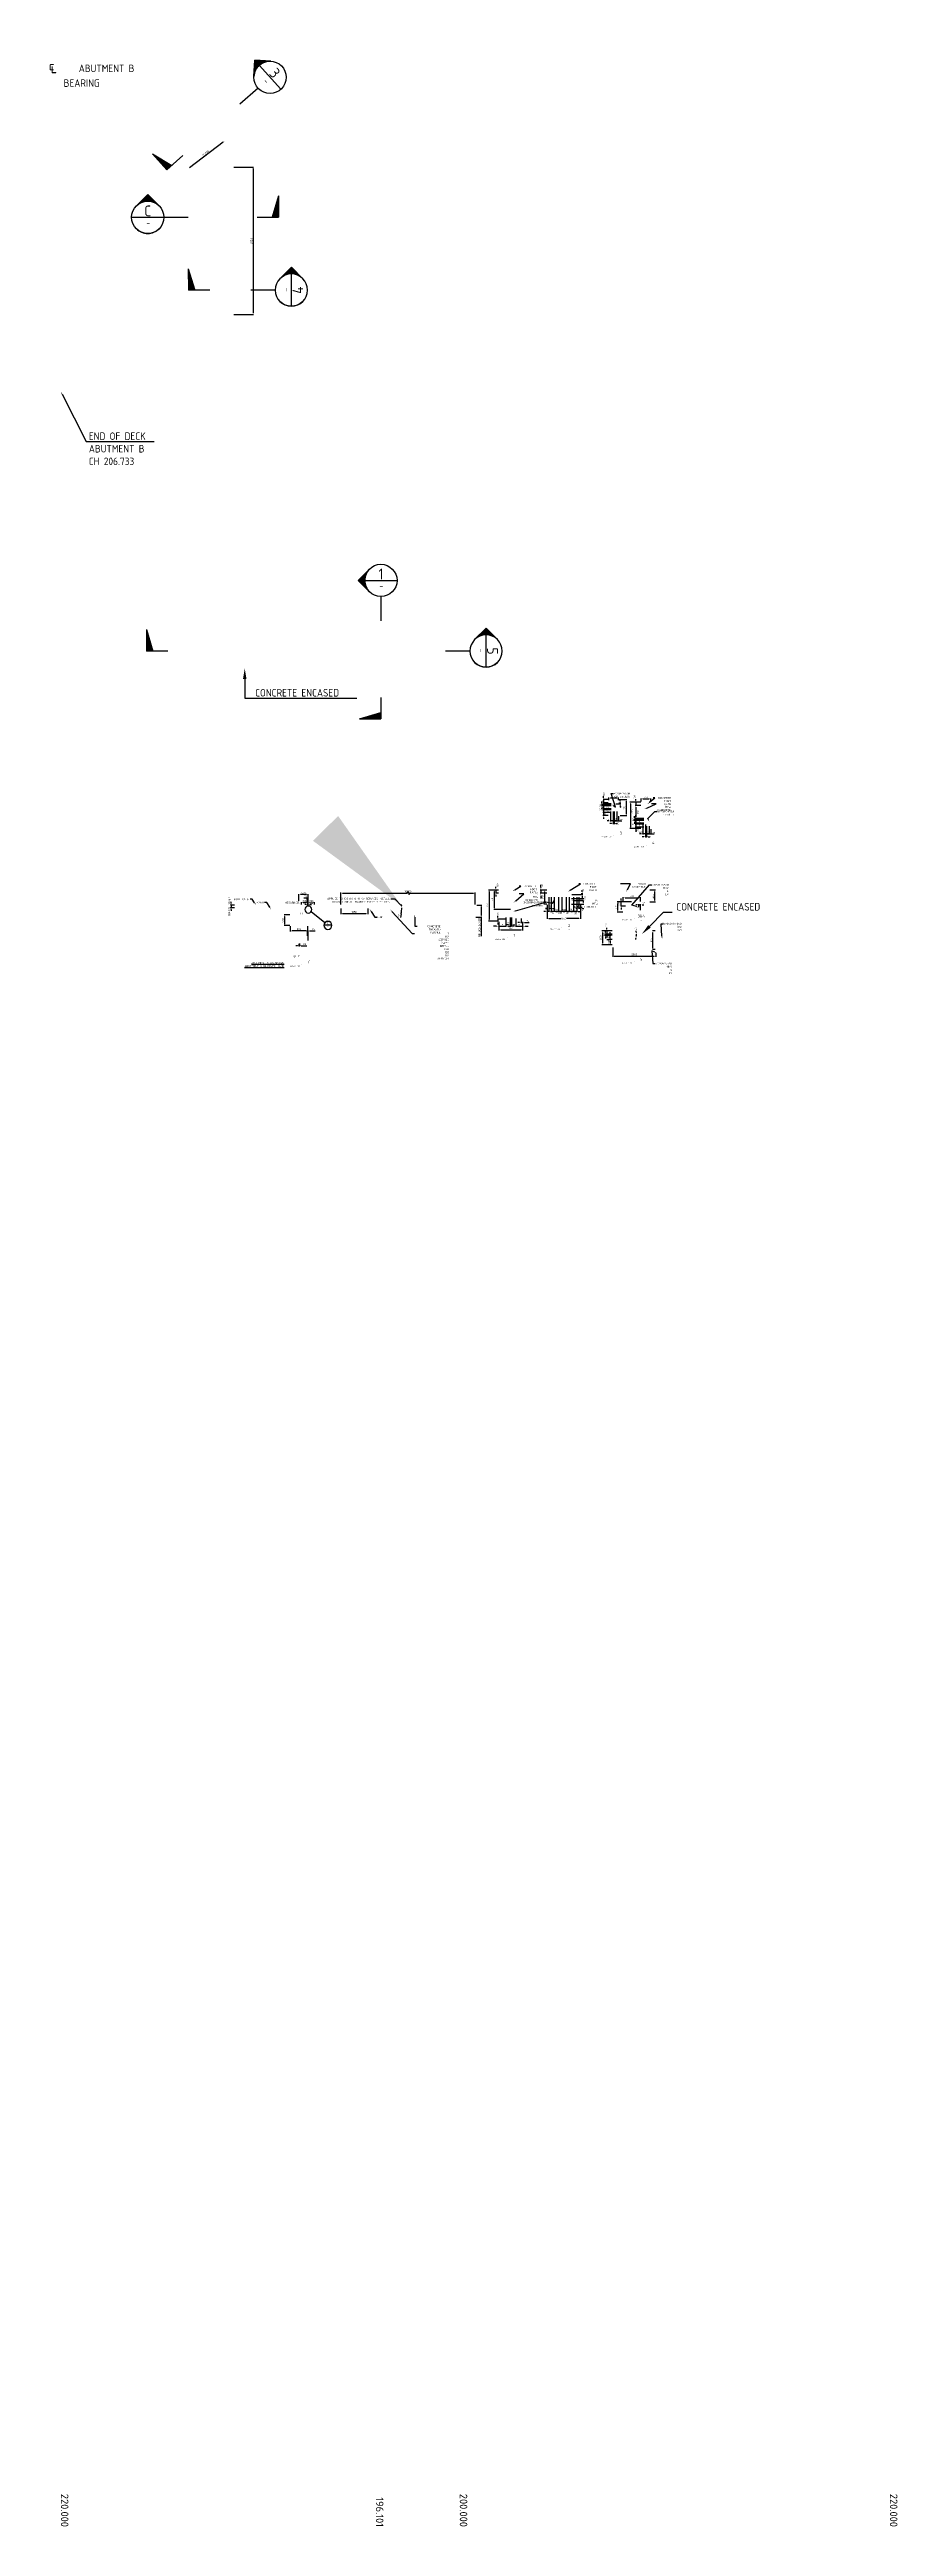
# Paper-space layout 'SHEET (5)' of a CAD drawing. Header units: metres. Extents: x -9 to 1337, y -9 to 581.
# Drawn here: x 1218.8 to 1258.3, y -8.6 to 106.5 of the extents above; entities that cross this region are included whole.
import ezdxf
from ezdxf import colors
from ezdxf.entities.mleader import LeaderData, LeaderLine
from ezdxf.enums import TextEntityAlignment as Align
from ezdxf.math import Vec2, Vec3

# ---------------------------------------------------------------- set-up
doc = ezdxf.new("R2010")
doc.units = ezdxf.units.M
doc.layers.get('0').update_dxf_attribs({"color": 6})
for name, color, linetype in [('_symbol', 7, 'Continuous'), ('_User Miscellaneous1', 7, 'Continuous'), ('_User Miscellaneous1 @ 0.025', 7, 'Continuous'), ('_User Miscellaneous1 @ 0.1', 7, 'Continuous'), ('_wipeout', 255, 'Continuous'), ('C-ANNO-TEXT-WIPE', 7, 'Continuous')]:
    doc.layers.add(name, color=color, linetype=linetype)
doc.layers.add('C-ANNO-TEXT', color=254, linetype='Continuous', lineweight=0)
doc.styles.add('IsoCP', font='isocp.shx')
doc.styles.add('Tmp_Design-overbridge_balmoral_SECTION$0$isocp', font='isocpeur.ttf')
doc.dimstyles.new('NWRL Standard', dxfattribs={"dimtxt": 3.5, "dimasz": 3, "dimexe": 1, "dimexo": 1, "dimgap": 1.5, "dimtad": 1, "dimdec": 0, "dimlfac": 1000, "dimzin": 0, "dimdsep": 46, "dimtxsty": 'IsoCP', "dimcen": 0, "dimdle": 2, "dimclrd": 256, "dimclre": 256, "dimclrt": 7, "dimadec": 0, "dimazin": 0, "dimtfac": 1, "dimtdec": 0, "dimtmove": 0, "dimatfit": 2, "dimfxl": 1, "dimtolj": 1, "dimtzin": 0, "dimarcsym": 0})

psp = doc.layouts.new('SHEET (5)')

# ---------------------------------------------------------------- texts
at = {"layer": '_User Miscellaneous1', "color": 7, "insert": (1218.79275, 105.93996), "char_height": 0.35, "width": 4.7828445, "attachment_point": 1, "style": 'IsoCP'}
psp.add_mtext('\\pi-0.7,l0.7;{\\H1.4286x;℄} ^IABUTMENT B BEARING', dxfattribs=at)
at = {"layer": '_User Miscellaneous1', "color": 7, "insert": (1230.45186, 66.87895), "char_height": 0.0875, "attachment_point": 3, "style": 'IsoCP'}
psp.add_mtext_dynamic_manual_height_columns('℄BEARINGS', width=0.5990354, gutter_width=0.4375, heights=[0], dxfattribs=at)
at = {"layer": '_User Miscellaneous1', "color": 7, "insert": (1230.62847, 66.37533), "char_height": 0.0875, "width": 0.1490177, "attachment_point": 3, "rotation": 359.9999999, "style": 'IsoCP'}
psp.add_mtext('CJ', dxfattribs=at)
at = {"layer": '_User Miscellaneous1', "insert": (1229.74898, 64.07707), "char_height": 0.0875, "width": 1.8668502, "attachment_point": 3, "rotation": 359.9999999, "style": 'IsoCP'}
psp.add_mtext('{\\L\\C7;ABUTMENT A AS SHOWN\\PABUTMENT B OPPOSITE HAND}', dxfattribs=at)
at = {"layer": '_User Miscellaneous1', "insert": (1230.48007, 64.39381), "char_height": 0.0875, "attachment_point": 3, "style": 'IsoCP'}
psp.add_mtext_dynamic_manual_height_columns('℄PILE', width=0.5990354, gutter_width=0.4375, heights=[0], dxfattribs=at)
at = {"layer": '_User Miscellaneous1', "linetype": 'Continuous', "lineweight": -3, "char_height": 0.35, "attachment_point": 6, "rotation": 270, "style": 'Tmp_Design-overbridge_balmoral_SECTION$0$isocp'}
for s, insert in [('{\\C256;220.000}', (1219.53973, -8.67132)), ('196.101', (1234.18372, -8.67132)), ('{\\C256;200.000}', (1238.0824, -8.67132)), ('{\\C256;220.000}', (1258.0824, -8.67132))]:
    psp.add_mtext(s, dxfattribs=dict(at, insert=insert))

# ---------------------------------------------------------------- blocks, each defined once
blk = doc.blocks.new('*U114')
at = {"layer": '_symbol', "color": 1}
for p, q in [((50.8, 0), (60.8, 0)), ((60.8, 10), (57.8, 0)), ((60.8, 10), (60.8, 0))]:
    blk.add_line(p, q, dxfattribs=at)
blk.add_solid([(60.8, 0), (57.8, 0), (60.8, 10)], dxfattribs=at)
blk.add_wipeout([(0, 7.5), (-1.2, 7.4), (-2.3, 7.1), (-3.4, 6.7), (-4.4, 6.1), (-5.3, 5.3), (-6.1, 4.4), (-6.7, 3.4), (-7.1, 2.3), (-7.4, 1.2), (-7.5, 0), (-7.4, -1.2), (-7.1, -2.3), (-6.7, -3.4), (-6.1, -4.4), (-5.3, -5.3), (-4.4, -6.1), (-3.4, -6.7), (-2.3, -7.1), (-1.2, -7.4), (0, -7.5), (1.2, -7.4), (2.3, -7.1), (3.4, -6.7), (4.4, -6.1), (5.3, -5.3), (6.1, -4.4), (6.7, -3.4), (7.1, -2.3), (7.4, -1.2), (7.5, 0), (7.4, 1.2), (7.1, 2.3), (6.7, 3.4), (6.1, 4.4), (5.3, 5.3), (4.4, 6.1), (3.4, 6.7), (2.3, 7.1), (1.2, 7.4)]).dxf.layer = '_wipeout'
at = {"linetype": 'ByBlock', "lineweight": -2}
blk.add_hatch(color=1, dxfattribs=at).paths.add_polyline_path([(5.3, 5.4, 0.411546), (-5.3, 5.4), (0, 10.6)])
at = {"color": 1, "linetype": 'ByBlock', "lineweight": -2, "flags": 128}
blk.add_lwpolyline([(0, 10.6), (5.3, 5.3), (0, 10.6), (-5.3, 5.3)], close=True, dxfattribs=at)
blk.add_lwpolyline([(7.5, 0), (18.8, 0)], dxfattribs=at)
blk.add_lwpolyline([(-5.3, -5.3, 0.416886), (5.3, -5.3)], format="xyb", dxfattribs=at)
at = {"layer": '_symbol', "color": 1, "linetype": 'ByBlock', "lineweight": -2, "flags": 128}
blk.add_lwpolyline([(-7.5, 0), (7.5, 0)], dxfattribs=at)
at = {"layer": '_symbol', "color": 1}
blk.add_circle((0, 0), 7.5, dxfattribs=at)
at = {"layer": '_symbol', "color": 1, "linetype": 'ByBlock', "lineweight": -2, "style": 'IsoCP'}
blk.add_attdef('SECTION', text='', height=5, dxfattribs=at).set_placement((0, 3), align=Align.MIDDLE)
at = {"layer": '_symbol', "color": 7, "linetype": 'ByBlock', "lineweight": -2, "style": 'IsoCP'}
blk.add_attdef('DWG', text='', height=2.5, dxfattribs=at).set_placement((0.2, -2.5), align=Align.MIDDLE)
blk = doc.blocks.new('*U122')
at = {"layer": '_symbol', "color": 1}
for p, q in [((0, -54.4), (0, -64.4)), ((-10, -64.4), (0, -61.4)), ((-10, -64.4), (0, -64.4))]:
    blk.add_line(p, q, dxfattribs=at)
blk.add_solid([(0, -64.4), (0, -61.4), (-10, -64.4)], dxfattribs=at)
blk.add_wipeout([(0, 7.5), (-1.2, 7.4), (-2.3, 7.1), (-3.4, 6.7), (-4.4, 6.1), (-5.3, 5.3), (-6.1, 4.4), (-6.7, 3.4), (-7.1, 2.3), (-7.4, 1.2), (-7.5, 0), (-7.4, -1.2), (-7.1, -2.3), (-6.7, -3.4), (-6.1, -4.4), (-5.3, -5.3), (-4.4, -6.1), (-3.4, -6.7), (-2.3, -7.1), (-1.2, -7.4), (0, -7.5), (1.2, -7.4), (2.3, -7.1), (3.4, -6.7), (4.4, -6.1), (5.3, -5.3), (6.1, -4.4), (6.7, -3.4), (7.1, -2.3), (7.4, -1.2), (7.5, 0), (7.4, 1.2), (7.1, 2.3), (6.7, 3.4), (6.1, 4.4), (5.3, 5.3), (4.4, 6.1), (3.4, 6.7), (2.3, 7.1), (1.2, 7.4)]).dxf.layer = '_wipeout'
at = {"linetype": 'ByBlock', "lineweight": -2}
blk.add_hatch(color=1, dxfattribs=at).paths.add_polyline_path([(-5.4, -5.3, -0.411546), (-5.4, 5.3), (-10.6, 0)])
at = {"color": 1, "linetype": 'ByBlock', "lineweight": -2, "flags": 128}
blk.add_lwpolyline([(-10.6, 0), (-5.3, -5.3), (-10.6, 0), (-5.3, 5.3)], close=True, dxfattribs=at)
blk.add_lwpolyline([(-5.3, 5.3, 0.416886), (-5.3, -5.3)], format="xyb", dxfattribs=at)
blk.add_lwpolyline([(0, -7.5), (0, -18.8)], dxfattribs=at)
at = {"layer": '_symbol', "color": 1, "linetype": 'ByBlock', "lineweight": -2, "flags": 128}
blk.add_lwpolyline([(-7.5, 0), (7.5, 0)], dxfattribs=at)
at = {"layer": '_symbol', "color": 1}
blk.add_circle((0, 0), 7.5, dxfattribs=at)
at = {"layer": '_symbol', "color": 1, "linetype": 'ByBlock', "lineweight": -2, "style": 'IsoCP'}
blk.add_attdef('SECTION', text='', height=5, dxfattribs=at).set_placement((0, 3), align=Align.MIDDLE)
at = {"layer": '_symbol', "color": 7, "linetype": 'ByBlock', "lineweight": -2, "style": 'IsoCP'}
blk.add_attdef('DWG', text='', height=2.5, dxfattribs=at).set_placement((0.2, -2.5), align=Align.MIDDLE)
blk = doc.blocks.new('*D204')
at = {"layer": '_User Miscellaneous1', "lineweight": -2, "transparency": 16777216}
for p, q in [((1239.71, 67.42), (1239.24, 67.42)), ((1239.27, 67.35), (1239.27, 66.05)), ((1239.71, 65.97), (1239.24, 65.97))]:
    blk.add_line(p, q, dxfattribs=at)
at = {"layer": '_User Miscellaneous1', "transparency": 16777216}
for points in [[(1239.25, 67.35), (1239.28, 67.35), (1239.27, 67.42)], [(1239.25, 66.05), (1239.28, 66.05), (1239.27, 65.97)]]:
    blk.add_solid(points, dxfattribs=at)
at = {"layer": 'Defpoints', "color": 0, "transparency": 16777216}
for p in [(1239.73, 67.42), (1239.27, 65.97), (1239.73, 65.97)]:
    blk.add_point(p, dxfattribs=at)
at = {"layer": '_User Miscellaneous1', "color": 7, "transparency": 16777216, "insert": (1239.19, 66.7), "char_height": 0.075, "attachment_point": 5, "rotation": 90, "style": 'IsoCP'}
blk.add_mtext('\\A1;1450', dxfattribs=at)
blk = doc.blocks.new('*D205')
at = {"layer": '_User Miscellaneous1', "lineweight": -2, "transparency": 16777216}
for p, q in [((1239.71, 67.42), (1239.57, 67.42)), ((1239.71, 67.27), (1239.57, 67.27)), ((1239.59, 67.5), (1239.59, 67.57)), ((1239.59, 67.42), (1239.59, 67.27)), ((1239.59, 67.2), (1239.59, 67.12))]:
    blk.add_line(p, q, dxfattribs=at)
at = {"layer": '_User Miscellaneous1', "transparency": 16777216}
for points in [[(1239.58, 67.5), (1239.6, 67.5), (1239.59, 67.42)], [(1239.58, 67.2), (1239.6, 67.2), (1239.59, 67.27)]]:
    blk.add_solid(points, dxfattribs=at)
at = {"layer": 'Defpoints', "color": 0, "transparency": 16777216}
for p in [(1239.59, 67.27), (1239.73, 67.42), (1239.73, 67.27)]:
    blk.add_point(p, dxfattribs=at)
at = {"layer": '_User Miscellaneous1', "color": 7, "transparency": 16777216, "insert": (1239.66, 67.64), "char_height": 0.075, "attachment_point": 5, "rotation": 90, "style": 'IsoCP'}
blk.add_mtext('\\A1;150', dxfattribs=at)
blk = doc.blocks.new('*D206')
at = {"layer": '_User Miscellaneous1', "lineweight": -2, "transparency": 16777216}
for p, q in [((1240.08, 66.07), (1239.66, 66.07)), ((1239.71, 65.97), (1239.66, 65.97)), ((1239.68, 66.15), (1239.68, 66.22)), ((1239.68, 66.07), (1239.68, 65.97)), ((1239.68, 65.9), (1239.68, 65.82))]:
    blk.add_line(p, q, dxfattribs=at)
at = {"layer": '_User Miscellaneous1', "transparency": 16777216}
for points in [[(1239.67, 66.15), (1239.69, 66.15), (1239.68, 66.07)], [(1239.67, 65.9), (1239.69, 65.9), (1239.68, 65.97)]]:
    blk.add_solid(points, dxfattribs=at)
at = {"layer": 'Defpoints', "color": 0, "transparency": 16777216}
for p in [(1239.68, 65.97), (1239.73, 65.97), (1240.1, 66.07)]:
    blk.add_point(p, dxfattribs=at)
at = {"layer": '_User Miscellaneous1', "color": 7, "transparency": 16777216, "insert": (1239.68, 66.3), "char_height": 0.075, "attachment_point": 5, "rotation": 90, "style": 'IsoCP'}
blk.add_mtext('\\A1;100', dxfattribs=at)
blk = doc.blocks.new('*D207')
at = {"layer": '_User Miscellaneous1', "lineweight": -2, "transparency": 16777216}
for p, q in [((1241.95, 67.42), (1241.81, 67.42)), ((1241.84, 67.34), (1241.84, 66.84)), ((1241.95, 66.77), (1241.81, 66.77))]:
    blk.add_line(p, q, dxfattribs=at)
at = {"layer": '_User Miscellaneous1', "transparency": 16777216}
for points in [[(1241.82, 67.34), (1241.85, 67.34), (1241.84, 67.42)], [(1241.82, 66.84), (1241.85, 66.84), (1241.84, 66.77)]]:
    blk.add_solid(points, dxfattribs=at)
at = {"layer": 'Defpoints', "color": 0, "transparency": 16777216}
for p in [(1241.97, 67.42), (1241.84, 66.77), (1241.97, 66.77)]:
    blk.add_point(p, dxfattribs=at)
at = {"layer": '_User Miscellaneous1', "color": 7, "transparency": 16777216, "insert": (1241.76, 67.09), "char_height": 0.075, "attachment_point": 5, "rotation": 90, "style": 'IsoCP'}
blk.add_mtext('\\A1;650', dxfattribs=at)
blk = doc.blocks.new('*D208')
at = {"layer": '_User Miscellaneous1', "lineweight": -2, "transparency": 16777216}
for p, q in [((1241.97, 66.74), (1241.97, 66.08)), ((1242.05, 66.1), (1242.62, 66.1)), ((1243.45, 66.1), (1242.87, 66.1)), ((1243.52, 66.74), (1243.52, 66.08))]:
    blk.add_line(p, q, dxfattribs=at)
at = {"layer": '_User Miscellaneous1', "transparency": 16777216}
for points in [[(1242.05, 66.11), (1242.05, 66.09), (1241.97, 66.1)], [(1243.45, 66.11), (1243.45, 66.09), (1243.52, 66.1)]]:
    blk.add_solid(points, dxfattribs=at)
at = {"layer": 'Defpoints', "color": 0, "transparency": 16777216}
for p in [(1241.97, 66.77), (1243.52, 66.77), (1243.52, 66.1)]:
    blk.add_point(p, dxfattribs=at)
at = {"layer": '_User Miscellaneous1', "color": 7, "transparency": 16777216, "insert": (1242.75, 66.1), "char_height": 0.075, "attachment_point": 5, "style": 'IsoCP'}
blk.add_mtext('\\A1;1550', dxfattribs=at)
blk = doc.blocks.new('*D209')
at = {"layer": '_User Miscellaneous1', "lineweight": -2, "transparency": 16777216}
for p, q in [((1239.73, 65.95), (1239.73, 65.54)), ((1240.83, 65.95), (1240.83, 65.54)), ((1239.81, 65.57), (1240.76, 65.57))]:
    blk.add_line(p, q, dxfattribs=at)
at = {"layer": '_User Miscellaneous1', "transparency": 16777216}
for points in [[(1239.81, 65.58), (1239.81, 65.55), (1239.73, 65.57)], [(1240.76, 65.58), (1240.76, 65.55), (1240.83, 65.57)]]:
    blk.add_solid(points, dxfattribs=at)
at = {"layer": 'Defpoints', "color": 0, "transparency": 16777216}
for p in [(1239.73, 65.97), (1240.83, 65.97), (1240.83, 65.57)]:
    blk.add_point(p, dxfattribs=at)
at = {"layer": '_User Miscellaneous1', "color": 7, "transparency": 16777216, "insert": (1240.28, 65.64), "char_height": 0.075, "attachment_point": 5, "style": 'IsoCP'}
blk.add_mtext('\\A1;1100', dxfattribs=at)
blk = doc.blocks.new('*D210')
at = {"layer": '_User Miscellaneous1', "lineweight": -2, "transparency": 16777216}
for p, q in [((1243.11, 67.02), (1243.68, 67.02)), ((1243.65, 66.94), (1243.65, 66.84)), ((1243.11, 66.77), (1243.68, 66.77))]:
    blk.add_line(p, q, dxfattribs=at)
at = {"layer": '_User Miscellaneous1', "transparency": 16777216}
for points in [[(1243.64, 66.94), (1243.66, 66.94), (1243.65, 67.02)], [(1243.64, 66.84), (1243.66, 66.84), (1243.65, 66.77)]]:
    blk.add_solid(points, dxfattribs=at)
at = {"layer": 'Defpoints', "color": 0, "transparency": 16777216}
for p in [(1243.09, 67.02), (1243.09, 66.77), (1243.65, 66.77)]:
    blk.add_point(p, dxfattribs=at)
at = {"layer": '_User Miscellaneous1', "color": 7, "transparency": 16777216, "insert": (1243.73, 67.03), "char_height": 0.075, "attachment_point": 5, "rotation": 90, "style": 'IsoCP'}
blk.add_mtext('\\A1;250', dxfattribs=at)
blk = doc.blocks.new('*D211')
at = {"layer": '_User Miscellaneous1', "lineweight": -2, "transparency": 16777216}
for p, q in [((1243.45, 67.09), (1243.45, 66.54)), ((1243.37, 66.56), (1243.3, 66.56)), ((1243.52, 66.56), (1243.45, 66.56)), ((1243.52, 66.74), (1243.52, 66.54)), ((1243.6, 66.56), (1243.67, 66.56))]:
    blk.add_line(p, q, dxfattribs=at)
at = {"layer": '_User Miscellaneous1', "transparency": 16777216}
for points in [[(1243.37, 66.58), (1243.37, 66.55), (1243.45, 66.56)], [(1243.6, 66.58), (1243.6, 66.55), (1243.52, 66.56)]]:
    blk.add_solid(points, dxfattribs=at)
at = {"layer": 'Defpoints', "color": 0, "transparency": 16777216}
for p in [(1243.45, 67.12), (1243.45, 66.56), (1243.52, 66.77)]:
    blk.add_point(p, dxfattribs=at)
at = {"layer": '_User Miscellaneous1', "color": 7, "transparency": 16777216, "insert": (1243.58, 66.49), "char_height": 0.075, "attachment_point": 5, "style": 'IsoCP'}
blk.add_mtext('\\A1;75', dxfattribs=at)
blk = doc.blocks.new('*D212')
at = {"layer": '_User Miscellaneous1', "lineweight": -2, "transparency": 16777216}
for p, q in [((1243.35, 67.09), (1243.35, 66.59)), ((1243.45, 67.09), (1243.45, 66.59)), ((1243.27, 66.62), (1243.2, 66.62)), ((1243.45, 66.62), (1243.35, 66.62)), ((1243.52, 66.62), (1243.6, 66.62))]:
    blk.add_line(p, q, dxfattribs=at)
at = {"layer": '_User Miscellaneous1', "transparency": 16777216}
for points in [[(1243.27, 66.63), (1243.27, 66.61), (1243.35, 66.62)], [(1243.52, 66.63), (1243.52, 66.61), (1243.45, 66.62)]]:
    blk.add_solid(points, dxfattribs=at)
at = {"layer": 'Defpoints', "color": 0, "transparency": 16777216}
for p in [(1243.35, 67.12), (1243.45, 67.12), (1243.35, 66.62)]:
    blk.add_point(p, dxfattribs=at)
at = {"layer": '_User Miscellaneous1', "color": 7, "transparency": 16777216, "insert": (1243.4, 66.7), "char_height": 0.075, "attachment_point": 5, "style": 'IsoCP'}
blk.add_mtext('\\A1;100', dxfattribs=at)
blk = doc.blocks.new('*D213')
at = {"layer": '_User Miscellaneous1', "lineweight": -2, "transparency": 16777216}
for p, q in [((1243.2, 67.09), (1243.2, 66.4)), ((1243.35, 66.99), (1243.35, 66.4)), ((1243.12, 66.42), (1243.05, 66.42)), ((1243.35, 66.42), (1243.2, 66.42)), ((1243.42, 66.42), (1243.5, 66.42))]:
    blk.add_line(p, q, dxfattribs=at)
at = {"layer": '_User Miscellaneous1', "transparency": 16777216}
for points in [[(1243.12, 66.44), (1243.12, 66.41), (1243.2, 66.42)], [(1243.42, 66.44), (1243.42, 66.41), (1243.35, 66.42)]]:
    blk.add_solid(points, dxfattribs=at)
at = {"layer": 'Defpoints', "color": 0, "transparency": 16777216}
for p in [(1243.2, 67.12), (1243.35, 67.02), (1243.2, 66.42)]:
    blk.add_point(p, dxfattribs=at)
at = {"layer": '_User Miscellaneous1', "color": 7, "transparency": 16777216, "insert": (1243.27, 66.33), "char_height": 0.075, "attachment_point": 5, "style": 'IsoCP'}
blk.add_mtext('\\A1;150', dxfattribs=at)
blk = doc.blocks.new('*D214')
at = {"layer": '_User Miscellaneous1', "lineweight": -2, "transparency": 16777216}
for p, q in [((1243, 67.09), (1243, 66.4)), ((1243.2, 67.09), (1243.2, 66.4)), ((1242.92, 66.42), (1242.85, 66.42)), ((1243.2, 66.42), (1243, 66.42)), ((1243.27, 66.42), (1243.35, 66.42))]:
    blk.add_line(p, q, dxfattribs=at)
at = {"layer": '_User Miscellaneous1', "transparency": 16777216}
for points in [[(1242.92, 66.44), (1242.92, 66.41), (1243, 66.42)], [(1243.27, 66.44), (1243.27, 66.41), (1243.2, 66.42)]]:
    blk.add_solid(points, dxfattribs=at)
at = {"layer": 'Defpoints', "color": 0, "transparency": 16777216}
for p in [(1243, 67.12), (1243.2, 67.12), (1243, 66.42)]:
    blk.add_point(p, dxfattribs=at)
at = {"layer": '_User Miscellaneous1', "color": 7, "transparency": 16777216, "insert": (1243.1, 66.51), "char_height": 0.075, "attachment_point": 5, "style": 'IsoCP'}
blk.add_mtext('\\A1;200', dxfattribs=at)
blk = doc.blocks.new('*D215')
at = {"layer": '_User Miscellaneous1', "lineweight": -2, "transparency": 16777216}
for p, q in [((1242.85, 67.09), (1242.85, 66.4)), ((1243, 67.09), (1243, 66.4)), ((1242.77, 66.42), (1242.7, 66.42)), ((1243, 66.42), (1242.85, 66.42)), ((1243.07, 66.42), (1243.15, 66.42))]:
    blk.add_line(p, q, dxfattribs=at)
at = {"layer": '_User Miscellaneous1', "transparency": 16777216}
for points in [[(1242.77, 66.44), (1242.77, 66.41), (1242.85, 66.42)], [(1243.07, 66.44), (1243.07, 66.41), (1243, 66.42)]]:
    blk.add_solid(points, dxfattribs=at)
at = {"layer": 'Defpoints', "color": 0, "transparency": 16777216}
for p in [(1242.85, 67.12), (1243, 67.12), (1242.85, 66.42)]:
    blk.add_point(p, dxfattribs=at)
at = {"layer": '_User Miscellaneous1', "color": 7, "transparency": 16777216, "insert": (1242.92, 66.34), "char_height": 0.075, "attachment_point": 5, "style": 'IsoCP'}
blk.add_mtext('\\A1;150', dxfattribs=at)
blk = doc.blocks.new('*D216')
at = {"layer": '_User Miscellaneous1', "lineweight": -2, "transparency": 16777216}
for p, q in [((1242.65, 67.09), (1242.65, 66.4)), ((1242.85, 67.09), (1242.85, 66.4)), ((1242.57, 66.42), (1242.5, 66.42)), ((1242.85, 66.42), (1242.65, 66.42)), ((1242.92, 66.42), (1243, 66.42))]:
    blk.add_line(p, q, dxfattribs=at)
at = {"layer": '_User Miscellaneous1', "transparency": 16777216}
for points in [[(1242.57, 66.44), (1242.57, 66.41), (1242.65, 66.42)], [(1242.92, 66.44), (1242.92, 66.41), (1242.85, 66.42)]]:
    blk.add_solid(points, dxfattribs=at)
at = {"layer": 'Defpoints', "color": 0, "transparency": 16777216}
for p in [(1242.65, 67.12), (1242.85, 67.12), (1242.65, 66.42)]:
    blk.add_point(p, dxfattribs=at)
at = {"layer": '_User Miscellaneous1', "color": 7, "transparency": 16777216, "insert": (1242.75, 66.5), "char_height": 0.075, "attachment_point": 5, "style": 'IsoCP'}
blk.add_mtext('\\A1;200', dxfattribs=at)
blk = doc.blocks.new('*D217')
at = {"layer": '_User Miscellaneous1', "lineweight": -2, "transparency": 16777216}
for p, q in [((1242.5, 67.09), (1242.5, 66.4)), ((1242.65, 67.09), (1242.65, 66.4)), ((1242.42, 66.42), (1242.35, 66.42)), ((1242.65, 66.42), (1242.5, 66.42)), ((1242.72, 66.42), (1242.8, 66.42))]:
    blk.add_line(p, q, dxfattribs=at)
at = {"layer": '_User Miscellaneous1', "transparency": 16777216}
for points in [[(1242.42, 66.44), (1242.42, 66.41), (1242.5, 66.42)], [(1242.72, 66.44), (1242.72, 66.41), (1242.65, 66.42)]]:
    blk.add_solid(points, dxfattribs=at)
at = {"layer": 'Defpoints', "color": 0, "transparency": 16777216}
for p in [(1242.5, 67.12), (1242.65, 67.12), (1242.5, 66.42)]:
    blk.add_point(p, dxfattribs=at)
at = {"layer": '_User Miscellaneous1', "color": 7, "transparency": 16777216, "insert": (1242.57, 66.34), "char_height": 0.075, "attachment_point": 5, "style": 'IsoCP'}
blk.add_mtext('\\A1;150', dxfattribs=at)
blk = doc.blocks.new('*D218')
at = {"layer": '_User Miscellaneous1', "lineweight": -2, "transparency": 16777216}
for p, q in [((1242.3, 67.09), (1242.3, 66.4)), ((1242.5, 67.09), (1242.5, 66.4)), ((1242.22, 66.42), (1242.15, 66.42)), ((1242.5, 66.42), (1242.3, 66.42)), ((1242.57, 66.42), (1242.65, 66.42))]:
    blk.add_line(p, q, dxfattribs=at)
at = {"layer": '_User Miscellaneous1', "transparency": 16777216}
for points in [[(1242.22, 66.44), (1242.22, 66.41), (1242.3, 66.42)], [(1242.57, 66.44), (1242.57, 66.41), (1242.5, 66.42)]]:
    blk.add_solid(points, dxfattribs=at)
at = {"layer": 'Defpoints', "color": 0, "transparency": 16777216}
for p in [(1242.3, 67.12), (1242.5, 67.12), (1242.3, 66.42)]:
    blk.add_point(p, dxfattribs=at)
at = {"layer": '_User Miscellaneous1', "color": 7, "transparency": 16777216, "insert": (1242.4, 66.51), "char_height": 0.075, "attachment_point": 5, "style": 'IsoCP'}
blk.add_mtext('\\A1;200', dxfattribs=at)
blk = doc.blocks.new('*D219')
at = {"layer": '_User Miscellaneous1', "lineweight": -2, "transparency": 16777216}
for p, q in [((1242.15, 67.09), (1242.15, 66.4)), ((1242.3, 67.09), (1242.3, 66.4)), ((1242.07, 66.42), (1242, 66.42)), ((1242.3, 66.42), (1242.15, 66.42)), ((1242.37, 66.42), (1242.45, 66.42))]:
    blk.add_line(p, q, dxfattribs=at)
at = {"layer": '_User Miscellaneous1', "transparency": 16777216}
for points in [[(1242.07, 66.44), (1242.07, 66.41), (1242.15, 66.42)], [(1242.37, 66.44), (1242.37, 66.41), (1242.3, 66.42)]]:
    blk.add_solid(points, dxfattribs=at)
at = {"layer": 'Defpoints', "color": 0, "transparency": 16777216}
for p in [(1242.15, 67.12), (1242.3, 67.12), (1242.15, 66.42)]:
    blk.add_point(p, dxfattribs=at)
at = {"layer": '_User Miscellaneous1', "color": 7, "transparency": 16777216, "insert": (1242.22, 66.34), "char_height": 0.075, "attachment_point": 5, "style": 'IsoCP'}
blk.add_mtext('\\A1;150', dxfattribs=at)
blk = doc.blocks.new('*D220')
at = {"layer": '_User Miscellaneous1', "lineweight": -2, "transparency": 16777216}
for p, q in [((1242.05, 67.09), (1242.05, 66.55)), ((1242.15, 67.09), (1242.15, 66.55)), ((1241.97, 66.57), (1241.9, 66.57)), ((1242.15, 66.57), (1242.05, 66.57)), ((1242.22, 66.57), (1242.3, 66.57))]:
    blk.add_line(p, q, dxfattribs=at)
at = {"layer": '_User Miscellaneous1', "transparency": 16777216}
for points in [[(1241.97, 66.58), (1241.97, 66.56), (1242.05, 66.57)], [(1242.22, 66.58), (1242.22, 66.56), (1242.15, 66.57)]]:
    blk.add_solid(points, dxfattribs=at)
at = {"layer": 'Defpoints', "color": 0, "transparency": 16777216}
for p in [(1242.05, 67.12), (1242.15, 67.12), (1242.05, 66.57)]:
    blk.add_point(p, dxfattribs=at)
at = {"layer": '_User Miscellaneous1', "color": 7, "transparency": 16777216, "insert": (1242.1, 66.67), "char_height": 0.075, "attachment_point": 5, "style": 'IsoCP'}
blk.add_mtext('\\A1;100', dxfattribs=at)
blk = doc.blocks.new('*D221')
at = {"layer": '_User Miscellaneous1', "lineweight": -2, "transparency": 16777216}
for p, q in [((1242.05, 67.09), (1242.05, 66.4)), ((1241.9, 66.42), (1241.82, 66.42)), ((1241.97, 66.74), (1241.97, 66.4)), ((1242.05, 66.42), (1241.97, 66.42)), ((1242.12, 66.42), (1242.2, 66.42))]:
    blk.add_line(p, q, dxfattribs=at)
at = {"layer": '_User Miscellaneous1', "transparency": 16777216}
for points in [[(1241.9, 66.44), (1241.9, 66.41), (1241.97, 66.42)], [(1242.12, 66.44), (1242.12, 66.41), (1242.05, 66.42)]]:
    blk.add_solid(points, dxfattribs=at)
at = {"layer": 'Defpoints', "color": 0, "transparency": 16777216}
for p in [(1242.05, 67.12), (1241.97, 66.77), (1241.97, 66.42)]:
    blk.add_point(p, dxfattribs=at)
at = {"layer": '_User Miscellaneous1', "color": 7, "transparency": 16777216, "insert": (1241.93, 66.51), "char_height": 0.075, "attachment_point": 5, "style": 'IsoCP'}
blk.add_mtext('\\A1;75', dxfattribs=at)
blk = doc.blocks.new('*D222')
at = {"layer": '_User Miscellaneous1', "lineweight": -2, "transparency": 16777216}
for p, q in [((1241.95, 67.42), (1241.65, 67.42)), ((1241.95, 67.27), (1241.65, 67.27)), ((1241.68, 67.54), (1241.68, 67.67)), ((1241.68, 67.42), (1241.68, 67.27)), ((1241.68, 67.14), (1241.68, 67.02))]:
    blk.add_line(p, q, dxfattribs=at)
at = {"layer": '_User Miscellaneous1', "transparency": 16777216}
for points in [[(1241.66, 67.54), (1241.7, 67.54), (1241.68, 67.42)], [(1241.66, 67.14), (1241.7, 67.14), (1241.68, 67.27)]]:
    blk.add_solid(points, dxfattribs=at)
at = {"layer": 'Defpoints', "color": 0, "transparency": 16777216}
for p in [(1241.68, 67.27), (1241.97, 67.42), (1241.97, 67.27)]:
    blk.add_point(p, dxfattribs=at)
at = {"layer": '_User Miscellaneous1', "color": 7, "transparency": 16777216, "insert": (1241.74, 67.61), "char_height": 0.0875, "attachment_point": 5, "rotation": 90, "style": 'IsoCP'}
blk.add_mtext('\\A1;150', dxfattribs=at)
blk = doc.blocks.new('*D223')
at = {"layer": '_User Miscellaneous1', "lineweight": -2, "transparency": 16777216}
for p, q in [((1239.71, 67.42), (1239.49, 67.42)), ((1239.51, 67.35), (1239.51, 66.6)), ((1240.26, 66.52), (1239.49, 66.52))]:
    blk.add_line(p, q, dxfattribs=at)
at = {"layer": '_User Miscellaneous1', "transparency": 16777216}
for points in [[(1239.5, 67.35), (1239.53, 67.35), (1239.51, 67.42)], [(1239.5, 66.6), (1239.53, 66.6), (1239.51, 66.52)]]:
    blk.add_solid(points, dxfattribs=at)
at = {"layer": 'Defpoints', "color": 0, "transparency": 16777216}
for p in [(1239.73, 67.42), (1239.51, 66.52), (1240.28, 66.52)]:
    blk.add_point(p, dxfattribs=at)
at = {"layer": '_User Miscellaneous1', "color": 7, "transparency": 16777216, "insert": (1239.42, 66.97), "char_height": 0.075, "attachment_point": 5, "rotation": 90, "style": 'IsoCP'}
blk.add_mtext('\\A1;900', dxfattribs=at)
blk = doc.blocks.new('*D224')
at = {"layer": '_User Miscellaneous1', "lineweight": -2, "transparency": 16777216}
for p, q in [((1240.17, 65.81), (1240.1, 65.81)), ((1240.25, 66.15), (1240.25, 65.78)), ((1240.25, 65.81), (1240.32, 65.81)), ((1240.32, 66.15), (1240.32, 65.78)), ((1240.39, 65.81), (1240.47, 65.81))]:
    blk.add_line(p, q, dxfattribs=at)
at = {"layer": '_User Miscellaneous1', "transparency": 16777216}
for points in [[(1240.17, 65.82), (1240.17, 65.79), (1240.25, 65.81)], [(1240.39, 65.82), (1240.39, 65.79), (1240.32, 65.81)]]:
    blk.add_solid(points, dxfattribs=at)
at = {"layer": 'Defpoints', "color": 0, "transparency": 16777216}
for p in [(1240.25, 66.17), (1240.32, 66.17), (1240.32, 65.81)]:
    blk.add_point(p, dxfattribs=at)
at = {"layer": '_User Miscellaneous1', "color": 7, "transparency": 16777216, "insert": (1240.17, 65.89), "char_height": 0.075, "attachment_point": 5, "style": 'IsoCP'}
blk.add_mtext('\\A1;70', dxfattribs=at)
blk = doc.blocks.new('*D225')
at = {"layer": '_User Miscellaneous1', "lineweight": -2, "transparency": 16777216}
for p, q in [((1240.68, 65.91), (1240.61, 65.91)), ((1240.76, 66.1), (1240.76, 65.88)), ((1240.76, 65.91), (1240.83, 65.91)), ((1240.83, 65.95), (1240.83, 65.88)), ((1240.91, 65.91), (1241.14, 65.91))]:
    blk.add_line(p, q, dxfattribs=at)
at = {"layer": '_User Miscellaneous1', "transparency": 16777216}
for points in [[(1240.68, 65.92), (1240.68, 65.9), (1240.76, 65.91)], [(1240.91, 65.92), (1240.91, 65.9), (1240.83, 65.91)]]:
    blk.add_solid(points, dxfattribs=at)
at = {"layer": 'Defpoints', "color": 0, "transparency": 16777216}
for p in [(1240.76, 66.12), (1240.83, 65.97), (1240.83, 65.91)]:
    blk.add_point(p, dxfattribs=at)
at = {"layer": '_User Miscellaneous1', "color": 7, "transparency": 16777216, "insert": (1241.06, 65.98), "char_height": 0.075, "attachment_point": 5, "style": 'IsoCP'}
blk.add_mtext('\\A1;75', dxfattribs=at)
blk = doc.blocks.new('*D226')
at = {"layer": '_User Miscellaneous1', "lineweight": -2, "transparency": 16777216}
for p, q in [((1240.39, 65.74), (1240.27, 65.74)), ((1240.52, 66.1), (1240.52, 65.72)), ((1240.52, 65.74), (1240.83, 65.74)), ((1240.83, 65.95), (1240.83, 65.72)), ((1240.96, 65.74), (1241.08, 65.74))]:
    blk.add_line(p, q, dxfattribs=at)
at = {"layer": '_User Miscellaneous1', "transparency": 16777216}
for points in [[(1240.39, 65.76), (1240.39, 65.72), (1240.52, 65.74)], [(1240.96, 65.76), (1240.96, 65.72), (1240.83, 65.74)]]:
    blk.add_solid(points, dxfattribs=at)
at = {"layer": 'Defpoints', "color": 0, "transparency": 16777216}
for p in [(1240.52, 66.12), (1240.83, 65.97), (1240.83, 65.74)]:
    blk.add_point(p, dxfattribs=at)
at = {"layer": '_User Miscellaneous1', "color": 7, "transparency": 16777216, "insert": (1240.67, 65.82), "char_height": 0.0875, "attachment_point": 5, "style": 'IsoCP'}
blk.add_mtext('\\A1;≈', dxfattribs=at)
blk = doc.blocks.new('*D227')
at = {"layer": '_User Miscellaneous1', "lineweight": -2, "transparency": 16777216}
for p, q in [((1239.61, 65.74), (1239.48, 65.74)), ((1239.73, 65.95), (1239.73, 65.72)), ((1239.73, 65.74), (1240.05, 65.74)), ((1240.05, 66.15), (1240.05, 65.72)), ((1240.17, 65.74), (1240.3, 65.74))]:
    blk.add_line(p, q, dxfattribs=at)
at = {"layer": '_User Miscellaneous1', "transparency": 16777216}
for points in [[(1239.61, 65.76), (1239.61, 65.72), (1239.73, 65.74)], [(1240.17, 65.76), (1240.17, 65.72), (1240.05, 65.74)]]:
    blk.add_solid(points, dxfattribs=at)
at = {"layer": 'Defpoints', "color": 0, "transparency": 16777216}
for p in [(1239.73, 65.97), (1240.05, 66.17), (1240.05, 65.74)]:
    blk.add_point(p, dxfattribs=at)
at = {"layer": '_User Miscellaneous1', "color": 7, "transparency": 16777216, "insert": (1239.89, 65.82), "char_height": 0.0875, "attachment_point": 5, "style": 'IsoCP'}
blk.add_mtext('\\A1;≈', dxfattribs=at)
blk = doc.blocks.new('sym_section')
at = {"layer": 'C-ANNO-TEXT', "color": 1}
blk.add_line((0, 0), (0, 0), dxfattribs=at)
blk.add_circle((0, 0), 0.009, dxfattribs=at)
at = {"layer": 'C-ANNO-TEXT', "color": 1, "style": 'IsoCP'}
blk.add_text('SECTION', height=0.005, dxfattribs=at).set_placement((0, 0))
blk.add_attdef('PREFIX', text='', height=0.005, dxfattribs=at).set_placement((0, 0), align=Align.RIGHT)
blk.add_attdef('SECTION-LETTER', text='', height=0.005, dxfattribs=at).set_placement((0, 0), align=Align.MIDDLE)
for height in [0.000005, 0.005]:
    blk.add_attdef('SUFFIX', (0, 0), '', height=height, dxfattribs=at)
at = {"layer": 'C-ANNO-TEXT', "color": 7, "style": 'IsoCP'}
blk.add_attdef('PLAN-NO.', text='', height=0.0025, dxfattribs=at).set_placement((0, 0), align=Align.MIDDLE)
at = {"layer": 'C-ANNO-TEXT', "style": 'IsoCP'}
blk.add_attdef('SCALE', (0, 0), '', height=0.0035, dxfattribs=at)
blk = doc.blocks.new('*D228')
at = {"layer": '_User Miscellaneous1', "lineweight": -2, "transparency": 16777216}
for p, q in [((1244.8, 71.03), (1244.56, 71.03)), ((1244.81, 70.88), (1244.56, 70.88)), ((1244.59, 71.1), (1244.59, 71.18)), ((1244.59, 71.03), (1244.59, 70.88)), ((1244.59, 70.8), (1244.59, 70.73))]:
    blk.add_line(p, q, dxfattribs=at)
at = {"layer": '_User Miscellaneous1', "transparency": 16777216}
for points in [[(1244.58, 71.1), (1244.6, 71.1), (1244.59, 71.03)], [(1244.58, 70.8), (1244.6, 70.8), (1244.59, 70.88)]]:
    blk.add_solid(points, dxfattribs=at)
at = {"layer": 'Defpoints', "color": 0, "transparency": 16777216}
for p in [(1244.59, 70.88), (1244.82, 71.03), (1244.84, 70.88)]:
    blk.add_point(p, dxfattribs=at)
at = {"layer": '_User Miscellaneous1', "color": 7, "transparency": 16777216, "insert": (1244.67, 70.95), "char_height": 0.075, "attachment_point": 5, "rotation": 90, "style": 'IsoCP'}
blk.add_mtext('\\A1;150', dxfattribs=at)
blk = doc.blocks.new('*D229')
at = {"layer": '_User Miscellaneous1', "lineweight": -2, "transparency": 16777216}
for p, q in [((1244.95, 71.15), (1244.57, 71.15)), ((1244.95, 71.03), (1244.57, 71.03)), ((1244.59, 71.23), (1244.59, 71.3)), ((1244.59, 71.15), (1244.59, 71.03)), ((1244.59, 70.95), (1244.59, 70.88))]:
    blk.add_line(p, q, dxfattribs=at)
at = {"layer": '_User Miscellaneous1', "transparency": 16777216}
for points in [[(1244.58, 71.23), (1244.6, 71.23), (1244.59, 71.15)], [(1244.58, 70.95), (1244.6, 70.95), (1244.59, 71.03)]]:
    blk.add_solid(points, dxfattribs=at)
at = {"layer": 'Defpoints', "color": 0, "transparency": 16777216}
for p in [(1244.59, 71.03), (1244.97, 71.15), (1244.97, 71.03)]:
    blk.add_point(p, dxfattribs=at)
at = {"layer": '_User Miscellaneous1', "color": 7, "transparency": 16777216, "insert": (1244.77, 71.09), "char_height": 0.075, "attachment_point": 5, "rotation": 90, "style": 'IsoCP'}
blk.add_mtext('\\A1;125', dxfattribs=at)
blk = doc.blocks.new('*D230')
at = {"layer": '_User Miscellaneous1', "lineweight": -2, "transparency": 16777216}
for p, q in [((1244.81, 71.63), (1244.57, 71.63)), ((1244.81, 71.48), (1244.57, 71.48)), ((1244.59, 71.71), (1244.59, 71.78)), ((1244.59, 71.63), (1244.59, 71.48)), ((1244.59, 71.4), (1244.59, 71.33))]:
    blk.add_line(p, q, dxfattribs=at)
at = {"layer": '_User Miscellaneous1', "transparency": 16777216}
for points in [[(1244.58, 71.71), (1244.6, 71.71), (1244.59, 71.63)], [(1244.58, 71.4), (1244.6, 71.4), (1244.59, 71.48)]]:
    blk.add_solid(points, dxfattribs=at)
at = {"layer": 'Defpoints', "color": 0, "transparency": 16777216}
for p in [(1244.59, 71.48), (1244.84, 71.63), (1244.84, 71.48)]:
    blk.add_point(p, dxfattribs=at)
at = {"layer": '_User Miscellaneous1', "color": 7, "transparency": 16777216, "insert": (1244.6, 71.87), "char_height": 0.075, "attachment_point": 5, "rotation": 90, "style": 'IsoCP'}
blk.add_mtext('\\A1;150', dxfattribs=at)
blk = doc.blocks.new('*D231')
at = {"layer": '_User Miscellaneous1', "lineweight": -2, "transparency": 16777216}
for p, q in [((1244.84, 70.63), (1244.76, 70.63)), ((1244.91, 71.07), (1244.91, 70.6)), ((1245.04, 70.63), (1244.91, 70.63)), ((1245.04, 71.07), (1245.04, 70.6)), ((1245.11, 70.63), (1245.19, 70.63))]:
    blk.add_line(p, q, dxfattribs=at)
at = {"layer": '_User Miscellaneous1', "transparency": 16777216}
for points in [[(1244.84, 70.64), (1244.84, 70.62), (1244.91, 70.63)], [(1245.11, 70.64), (1245.11, 70.62), (1245.04, 70.63)]]:
    blk.add_solid(points, dxfattribs=at)
at = {"layer": 'Defpoints', "color": 0, "transparency": 16777216}
for p in [(1244.91, 71.09), (1244.91, 70.63), (1245.04, 71.09)]:
    blk.add_point(p, dxfattribs=at)
at = {"layer": '_User Miscellaneous1', "color": 7, "transparency": 16777216, "insert": (1244.81, 70.69), "char_height": 0.075, "attachment_point": 5, "style": 'IsoCP'}
blk.add_mtext('\\A1;125', dxfattribs=at)
blk = doc.blocks.new('*D232')
at = {"layer": '_User Miscellaneous1', "lineweight": -2, "transparency": 16777216}
for p, q in [((1245.01, 70.63), (1244.94, 70.63)), ((1245.09, 71.07), (1245.09, 70.6)), ((1245.21, 70.63), (1245.09, 70.63)), ((1245.21, 71.07), (1245.21, 70.6)), ((1245.29, 70.63), (1245.36, 70.63))]:
    blk.add_line(p, q, dxfattribs=at)
at = {"layer": '_User Miscellaneous1', "transparency": 16777216}
for points in [[(1245.01, 70.64), (1245.01, 70.62), (1245.09, 70.63)], [(1245.29, 70.64), (1245.29, 70.62), (1245.21, 70.63)]]:
    blk.add_solid(points, dxfattribs=at)
at = {"layer": 'Defpoints', "color": 0, "transparency": 16777216}
for p in [(1245.09, 71.09), (1245.09, 70.63), (1245.21, 71.09)]:
    blk.add_point(p, dxfattribs=at)
at = {"layer": '_User Miscellaneous1', "color": 7, "transparency": 16777216, "insert": (1245.15, 70.71), "char_height": 0.075, "attachment_point": 5, "style": 'IsoCP'}
blk.add_mtext('\\A1;125', dxfattribs=at)
blk = doc.blocks.new('*D233')
at = {"layer": '_User Miscellaneous1', "lineweight": -2, "transparency": 16777216}
for p, q in [((1245.14, 70.63), (1245.06, 70.63)), ((1245.21, 71.05), (1245.21, 70.6)), ((1245.21, 70.63), (1245.29, 70.63)), ((1245.29, 70.85), (1245.29, 70.6)), ((1245.36, 70.63), (1245.44, 70.63))]:
    blk.add_line(p, q, dxfattribs=at)
at = {"layer": '_User Miscellaneous1', "transparency": 16777216}
for points in [[(1245.14, 70.64), (1245.14, 70.62), (1245.21, 70.63)], [(1245.36, 70.64), (1245.36, 70.62), (1245.29, 70.63)]]:
    blk.add_solid(points, dxfattribs=at)
at = {"layer": 'Defpoints', "color": 0, "transparency": 16777216}
for p in [(1245.21, 71.08), (1245.29, 70.88), (1245.29, 70.63)]:
    blk.add_point(p, dxfattribs=at)
at = {"layer": '_User Miscellaneous1', "color": 7, "transparency": 16777216, "insert": (1245.42, 70.68), "char_height": 0.075, "attachment_point": 5, "style": 'IsoCP'}
blk.add_mtext('\\A1;75', dxfattribs=at)
blk = doc.blocks.new('*D234')
at = {"layer": '_User Miscellaneous1', "lineweight": -2, "transparency": 16777216}
for p, q in [((1244.96, 70.51), (1244.89, 70.51)), ((1245.04, 70.85), (1245.04, 70.48)), ((1245.04, 70.51), (1245.09, 70.51)), ((1245.09, 70.85), (1245.09, 70.48)), ((1245.16, 70.51), (1245.24, 70.51))]:
    blk.add_line(p, q, dxfattribs=at)
at = {"layer": '_User Miscellaneous1', "transparency": 16777216}
for points in [[(1244.96, 70.52), (1244.96, 70.49), (1245.04, 70.51)], [(1245.16, 70.52), (1245.16, 70.49), (1245.09, 70.51)]]:
    blk.add_solid(points, dxfattribs=at)
at = {"layer": 'Defpoints', "color": 0, "transparency": 16777216}
for p in [(1245.04, 70.88), (1245.09, 70.88), (1245.09, 70.51)]:
    blk.add_point(p, dxfattribs=at)
at = {"layer": '_User Miscellaneous1', "color": 7, "transparency": 16777216, "insert": (1245.25, 70.51), "char_height": 0.075, "attachment_point": 5, "style": 'IsoCP'}
blk.add_mtext('\\A1;50', dxfattribs=at)
blk = doc.blocks.new('*D235')
at = {"layer": '_User Miscellaneous1', "lineweight": -2, "transparency": 16777216}
for p, q in [((1244.84, 71.6), (1244.84, 71.72)), ((1244.91, 71.7), (1245.21, 71.7)), ((1245.29, 71.6), (1245.29, 71.72))]:
    blk.add_line(p, q, dxfattribs=at)
at = {"layer": '_User Miscellaneous1', "transparency": 16777216}
for points in [[(1244.91, 71.71), (1244.91, 71.68), (1244.84, 71.7)], [(1245.21, 71.71), (1245.21, 71.68), (1245.29, 71.7)]]:
    blk.add_solid(points, dxfattribs=at)
at = {"layer": 'Defpoints', "color": 0, "transparency": 16777216}
for p in [(1244.84, 71.58), (1245.29, 71.7), (1245.29, 71.58)]:
    blk.add_point(p, dxfattribs=at)
at = {"layer": '_User Miscellaneous1', "color": 7, "transparency": 16777216, "insert": (1245.16, 71.77), "char_height": 0.075, "attachment_point": 5, "style": 'IsoCP'}
blk.add_mtext('\\A1;450', dxfattribs=at)
blk = doc.blocks.new('*D236')
at = {"layer": '_User Miscellaneous1', "lineweight": -2, "transparency": 16777216}
for p, q in [((1245.31, 71.63), (1245.67, 71.63)), ((1245.65, 71.55), (1245.65, 70.95)), ((1245.37, 70.88), (1245.67, 70.88))]:
    blk.add_line(p, q, dxfattribs=at)
at = {"layer": '_User Miscellaneous1', "transparency": 16777216}
for points in [[(1245.63, 71.55), (1245.66, 71.55), (1245.65, 71.63)], [(1245.63, 70.95), (1245.66, 70.95), (1245.65, 70.88)]]:
    blk.add_solid(points, dxfattribs=at)
at = {"layer": 'Defpoints', "color": 0, "transparency": 16777216}
for p in [(1245.29, 71.63), (1245.35, 70.88), (1245.65, 70.88)]:
    blk.add_point(p, dxfattribs=at)
at = {"layer": '_User Miscellaneous1', "color": 7, "transparency": 16777216, "insert": (1245.57, 71.25), "char_height": 0.075, "attachment_point": 5, "rotation": 90, "style": 'IsoCP'}
blk.add_mtext('\\A1;750', dxfattribs=at)
blk = doc.blocks.new('*D237')
at = {"layer": '_User Miscellaneous1', "lineweight": -2, "transparency": 16777216}
for p, q in [((1246.34, 71.53), (1246.34, 71.68)), ((1246.42, 71.66), (1246.72, 71.66)), ((1246.79, 71.53), (1246.79, 71.68))]:
    blk.add_line(p, q, dxfattribs=at)
at = {"layer": '_User Miscellaneous1', "transparency": 16777216}
for points in [[(1246.42, 71.67), (1246.42, 71.65), (1246.34, 71.66)], [(1246.72, 71.67), (1246.72, 71.65), (1246.79, 71.66)]]:
    blk.add_solid(points, dxfattribs=at)
at = {"layer": 'Defpoints', "color": 0, "transparency": 16777216}
for p in [(1246.34, 71.5), (1246.79, 71.66), (1246.79, 71.5)]:
    blk.add_point(p, dxfattribs=at)
at = {"layer": '_User Miscellaneous1', "color": 7, "transparency": 16777216, "insert": (1246.57, 71.73), "char_height": 0.075, "attachment_point": 5, "style": 'IsoCP'}
blk.add_mtext('\\A1;450', dxfattribs=at)
blk = doc.blocks.new('*D238')
at = {"layer": '_User Miscellaneous1', "lineweight": -2, "transparency": 16777216}
for p, q in [((1246.32, 71.35), (1246.07, 71.35)), ((1246.46, 70.75), (1246.07, 70.75)), ((1246.1, 71.28), (1246.1, 70.83))]:
    blk.add_line(p, q, dxfattribs=at)
at = {"layer": '_User Miscellaneous1', "transparency": 16777216}
for points in [[(1246.09, 71.28), (1246.11, 71.28), (1246.1, 71.35)], [(1246.09, 70.83), (1246.11, 70.83), (1246.1, 70.75)]]:
    blk.add_solid(points, dxfattribs=at)
at = {"layer": 'Defpoints', "color": 0, "transparency": 16777216}
for p in [(1246.1, 70.75), (1246.34, 71.35), (1246.48, 70.75)]:
    blk.add_point(p, dxfattribs=at)
at = {"layer": '_User Miscellaneous1', "color": 7, "transparency": 16777216, "insert": (1246.19, 71.04), "char_height": 0.075, "attachment_point": 5, "rotation": 90, "style": 'IsoCP'}
blk.add_mtext('\\A1;600', dxfattribs=at)
blk = doc.blocks.new('*D239')
at = {"layer": '_User Miscellaneous1', "lineweight": -2, "transparency": 16777216}
for p, q in [((1246.26, 71.5), (1246.07, 71.5)), ((1246.1, 71.58), (1246.1, 71.65)), ((1246.1, 71.5), (1246.1, 71.35)), ((1246.26, 71.35), (1246.07, 71.35)), ((1246.1, 71.28), (1246.1, 71.2))]:
    blk.add_line(p, q, dxfattribs=at)
at = {"layer": '_User Miscellaneous1', "transparency": 16777216}
for points in [[(1246.08, 71.58), (1246.11, 71.58), (1246.1, 71.5)], [(1246.08, 71.28), (1246.11, 71.28), (1246.1, 71.35)]]:
    blk.add_solid(points, dxfattribs=at)
at = {"layer": 'Defpoints', "color": 0, "transparency": 16777216}
for p in [(1246.28, 71.5), (1246.1, 71.35), (1246.28, 71.35)]:
    blk.add_point(p, dxfattribs=at)
at = {"layer": '_User Miscellaneous1', "color": 7, "transparency": 16777216, "insert": (1246.03, 71.75), "char_height": 0.075, "attachment_point": 5, "rotation": 90, "style": 'IsoCP'}
blk.add_mtext('\\A1;150', dxfattribs=at)
blk = doc.blocks.new('*D240')
at = {"layer": '_User Miscellaneous1', "lineweight": -2, "transparency": 16777216}
for p, q in [((1246.32, 71.5), (1245.81, 71.5)), ((1245.84, 71.43), (1245.84, 70.35)), ((1246.26, 70.28), (1245.81, 70.28))]:
    blk.add_line(p, q, dxfattribs=at)
at = {"layer": '_User Miscellaneous1', "transparency": 16777216}
for points in [[(1245.82, 71.43), (1245.85, 71.43), (1245.84, 71.5)], [(1245.82, 70.35), (1245.85, 70.35), (1245.84, 70.28)]]:
    blk.add_solid(points, dxfattribs=at)
at = {"layer": 'Defpoints', "color": 0, "transparency": 16777216}
for p in [(1246.34, 71.5), (1245.84, 70.28), (1246.28, 70.28)]:
    blk.add_point(p, dxfattribs=at)
at = {"layer": '_User Miscellaneous1', "color": 7, "transparency": 16777216, "insert": (1245.92, 71.05), "char_height": 0.0875, "attachment_point": 5, "rotation": 90, "style": 'IsoCP'}
blk.add_mtext('\\A1;1225', dxfattribs=at)
blk = doc.blocks.new('*D241')
at = {"layer": '_User Miscellaneous1', "lineweight": -2, "transparency": 16777216}
for p, q in [((1244.95, 71.2), (1244.57, 71.2)), ((1244.95, 71.15), (1244.57, 71.15)), ((1244.59, 71.28), (1244.59, 71.35)), ((1244.59, 71.2), (1244.59, 71.15)), ((1244.59, 71.08), (1244.59, 71))]:
    blk.add_line(p, q, dxfattribs=at)
at = {"layer": '_User Miscellaneous1', "transparency": 16777216}
for points in [[(1244.58, 71.28), (1244.6, 71.28), (1244.59, 71.2)], [(1244.58, 71.08), (1244.6, 71.08), (1244.59, 71.15)]]:
    blk.add_solid(points, dxfattribs=at)
at = {"layer": 'Defpoints', "color": 0, "transparency": 16777216}
for p in [(1244.59, 71.15), (1244.97, 71.2), (1244.97, 71.15)]:
    blk.add_point(p, dxfattribs=at)
at = {"layer": '_User Miscellaneous1', "color": 7, "transparency": 16777216, "insert": (1244.45, 71.17), "char_height": 0.075, "attachment_point": 5, "rotation": 90, "style": 'IsoCP'}
blk.add_mtext('\\A1;50', dxfattribs=at)
blk = doc.blocks.new('*D242')
at = {"layer": '_User Miscellaneous1', "lineweight": -2, "transparency": 16777216}
for p, q in [((1244.59, 71.4), (1244.59, 71.48)), ((1244.95, 71.33), (1244.57, 71.33)), ((1244.81, 71.2), (1244.57, 71.2)), ((1244.59, 71.33), (1244.59, 71.2)), ((1244.59, 71.13), (1244.59, 71.05))]:
    blk.add_line(p, q, dxfattribs=at)
at = {"layer": '_User Miscellaneous1', "transparency": 16777216}
for points in [[(1244.58, 71.4), (1244.6, 71.4), (1244.59, 71.33)], [(1244.58, 71.13), (1244.6, 71.13), (1244.59, 71.2)]]:
    blk.add_solid(points, dxfattribs=at)
at = {"layer": 'Defpoints', "color": 0, "transparency": 16777216}
for p in [(1244.59, 71.2), (1244.83, 71.2), (1244.97, 71.33)]:
    blk.add_point(p, dxfattribs=at)
at = {"layer": '_User Miscellaneous1', "color": 7, "transparency": 16777216, "insert": (1244.77, 71.27), "char_height": 0.075, "attachment_point": 5, "rotation": 90, "style": 'IsoCP'}
blk.add_mtext('\\A1;125', dxfattribs=at)
blk = doc.blocks.new('*D243')
at = {"layer": '_User Miscellaneous1', "lineweight": -2, "transparency": 16777216}
for p, q in [((1244.52, 71.45), (1244.52, 71.53)), ((1244.95, 71.38), (1244.49, 71.38)), ((1244.95, 71.33), (1244.49, 71.33)), ((1244.52, 71.38), (1244.52, 71.33)), ((1244.52, 71.25), (1244.52, 71.18))]:
    blk.add_line(p, q, dxfattribs=at)
at = {"layer": '_User Miscellaneous1', "transparency": 16777216}
for points in [[(1244.51, 71.45), (1244.53, 71.45), (1244.52, 71.38)], [(1244.51, 71.25), (1244.53, 71.25), (1244.52, 71.33)]]:
    blk.add_solid(points, dxfattribs=at)
at = {"layer": 'Defpoints', "color": 0, "transparency": 16777216}
for p in [(1244.52, 71.33), (1244.97, 71.38), (1244.97, 71.33)]:
    blk.add_point(p, dxfattribs=at)
at = {"layer": '_User Miscellaneous1', "color": 7, "transparency": 16777216, "insert": (1244.45, 71.35), "char_height": 0.075, "attachment_point": 5, "rotation": 90, "style": 'IsoCP'}
blk.add_mtext('\\A1;50', dxfattribs=at)
blk = doc.blocks.new('*D244')
at = {"layer": '_User Miscellaneous1', "lineweight": -2, "transparency": 16777216}
for p, q in [((1244.95, 71.43), (1244.57, 71.43)), ((1244.59, 71.5), (1244.59, 71.58)), ((1244.59, 71.43), (1244.59, 71.38)), ((1244.95, 71.38), (1244.57, 71.38)), ((1244.59, 71.3), (1244.59, 71.23))]:
    blk.add_line(p, q, dxfattribs=at)
at = {"layer": '_User Miscellaneous1', "transparency": 16777216}
for points in [[(1244.58, 71.5), (1244.6, 71.5), (1244.59, 71.43)], [(1244.58, 71.3), (1244.6, 71.3), (1244.59, 71.38)]]:
    blk.add_solid(points, dxfattribs=at)
at = {"layer": 'Defpoints', "color": 0, "transparency": 16777216}
for p in [(1244.97, 71.43), (1244.59, 71.38), (1244.97, 71.38)]:
    blk.add_point(p, dxfattribs=at)
at = {"layer": '_User Miscellaneous1', "color": 7, "transparency": 16777216, "insert": (1244.69, 71.4), "char_height": 0.075, "attachment_point": 5, "rotation": 90, "style": 'IsoCP'}
blk.add_mtext('\\A1;50', dxfattribs=at)
blk = doc.blocks.new('*D245')
at = {"layer": '_User Miscellaneous1', "lineweight": -2, "transparency": 16777216}
for p, q in [((1246.42, 70.46), (1246.42, 70)), ((1246.54, 70.46), (1246.54, 70)), ((1246.34, 70.03), (1246.27, 70.03)), ((1246.54, 70.03), (1246.42, 70.03)), ((1246.62, 70.03), (1246.69, 70.03))]:
    blk.add_line(p, q, dxfattribs=at)
at = {"layer": '_User Miscellaneous1', "transparency": 16777216}
for points in [[(1246.34, 70.04), (1246.34, 70.01), (1246.42, 70.03)], [(1246.62, 70.04), (1246.62, 70.01), (1246.54, 70.03)]]:
    blk.add_solid(points, dxfattribs=at)
at = {"layer": 'Defpoints', "color": 0, "transparency": 16777216}
for p in [(1246.42, 70.49), (1246.54, 70.49), (1246.42, 70.03)]:
    blk.add_point(p, dxfattribs=at)
at = {"layer": '_User Miscellaneous1', "color": 7, "transparency": 16777216, "insert": (1246.32, 70.09), "char_height": 0.075, "attachment_point": 5, "style": 'IsoCP'}
blk.add_mtext('\\A1;125', dxfattribs=at)
blk = doc.blocks.new('*D246')
at = {"layer": '_User Miscellaneous1', "lineweight": -2, "transparency": 16777216}
for p, q in [((1246.59, 70.39), (1246.59, 70)), ((1246.72, 70.39), (1246.72, 70)), ((1246.52, 70.03), (1246.44, 70.03)), ((1246.72, 70.03), (1246.59, 70.03)), ((1246.79, 70.03), (1246.87, 70.03))]:
    blk.add_line(p, q, dxfattribs=at)
at = {"layer": '_User Miscellaneous1', "transparency": 16777216}
for points in [[(1246.52, 70.04), (1246.52, 70.01), (1246.59, 70.03)], [(1246.79, 70.04), (1246.79, 70.01), (1246.72, 70.03)]]:
    blk.add_solid(points, dxfattribs=at)
at = {"layer": 'Defpoints', "color": 0, "transparency": 16777216}
for p in [(1246.59, 70.41), (1246.72, 70.41), (1246.59, 70.03)]:
    blk.add_point(p, dxfattribs=at)
at = {"layer": '_User Miscellaneous1', "color": 7, "transparency": 16777216, "insert": (1246.66, 70.1), "char_height": 0.075, "attachment_point": 5, "style": 'IsoCP'}
blk.add_mtext('\\A1;125', dxfattribs=at)
blk = doc.blocks.new('*D247')
at = {"layer": '_User Miscellaneous1', "lineweight": -2, "transparency": 16777216}
for p, q in [((1246.72, 70.39), (1246.72, 70)), ((1246.79, 70.25), (1246.79, 70)), ((1246.64, 70.03), (1246.57, 70.03)), ((1246.72, 70.03), (1246.79, 70.03)), ((1246.87, 70.03), (1246.94, 70.03))]:
    blk.add_line(p, q, dxfattribs=at)
at = {"layer": '_User Miscellaneous1', "transparency": 16777216}
for points in [[(1246.64, 70.04), (1246.64, 70.01), (1246.72, 70.03)], [(1246.87, 70.04), (1246.87, 70.01), (1246.79, 70.03)]]:
    blk.add_solid(points, dxfattribs=at)
at = {"layer": 'Defpoints', "color": 0, "transparency": 16777216}
for p in [(1246.72, 70.41), (1246.79, 70.28), (1246.79, 70.03)]:
    blk.add_point(p, dxfattribs=at)
at = {"layer": '_User Miscellaneous1', "color": 7, "transparency": 16777216, "insert": (1246.93, 70.08), "char_height": 0.075, "attachment_point": 5, "style": 'IsoCP'}
blk.add_mtext('\\A1;75', dxfattribs=at)
blk = doc.blocks.new('*D248')
at = {"layer": '_User Miscellaneous1', "lineweight": -2, "transparency": 16777216}
for p, q in [((1246.54, 70.25), (1246.54, 69.88)), ((1246.59, 70.25), (1246.59, 69.88)), ((1246.47, 69.9), (1246.39, 69.9)), ((1246.54, 69.9), (1246.59, 69.9)), ((1246.67, 69.9), (1246.74, 69.9))]:
    blk.add_line(p, q, dxfattribs=at)
at = {"layer": '_User Miscellaneous1', "transparency": 16777216}
for points in [[(1246.47, 69.92), (1246.47, 69.89), (1246.54, 69.9)], [(1246.67, 69.92), (1246.67, 69.89), (1246.59, 69.9)]]:
    blk.add_solid(points, dxfattribs=at)
at = {"layer": 'Defpoints', "color": 0, "transparency": 16777216}
for p in [(1246.54, 70.28), (1246.59, 70.28), (1246.59, 69.9)]:
    blk.add_point(p, dxfattribs=at)
at = {"layer": '_User Miscellaneous1', "color": 7, "transparency": 16777216, "insert": (1246.75, 69.9), "char_height": 0.075, "attachment_point": 5, "style": 'IsoCP'}
blk.add_mtext('\\A1;50', dxfattribs=at)
blk = doc.blocks.new('*D249')
at = {"layer": '_User Miscellaneous1', "lineweight": -2, "transparency": 16777216}
for p, q in [((1246.31, 70.35), (1246.07, 70.35)), ((1246.32, 70.28), (1246.07, 70.28)), ((1246.1, 70.43), (1246.1, 70.5)), ((1246.1, 70.35), (1246.1, 70.28)), ((1246.1, 70.2), (1246.1, 70.13))]:
    blk.add_line(p, q, dxfattribs=at)
at = {"layer": '_User Miscellaneous1', "transparency": 16777216}
for points in [[(1246.09, 70.43), (1246.11, 70.43), (1246.1, 70.35)], [(1246.09, 70.2), (1246.11, 70.2), (1246.1, 70.28)]]:
    blk.add_solid(points, dxfattribs=at)
at = {"layer": 'Defpoints', "color": 0, "transparency": 16777216}
for p in [(1246.1, 70.28), (1246.33, 70.35), (1246.34, 70.28)]:
    blk.add_point(p, dxfattribs=at)
at = {"layer": '_User Miscellaneous1', "color": 7, "transparency": 16777216, "insert": (1246.17, 70.19), "char_height": 0.075, "attachment_point": 5, "rotation": 90, "style": 'IsoCP'}
blk.add_mtext('\\A1;75', dxfattribs=at)
blk = doc.blocks.new('*D250')
at = {"layer": '_User Miscellaneous1', "lineweight": -2, "transparency": 16777216}
for p, q in [((1246.46, 70.48), (1246.07, 70.48)), ((1246.46, 70.35), (1246.07, 70.35)), ((1246.1, 70.55), (1246.1, 70.63)), ((1246.1, 70.48), (1246.1, 70.35)), ((1246.1, 70.28), (1246.1, 70.2))]:
    blk.add_line(p, q, dxfattribs=at)
at = {"layer": '_User Miscellaneous1', "transparency": 16777216}
for points in [[(1246.09, 70.55), (1246.11, 70.55), (1246.1, 70.48)], [(1246.09, 70.28), (1246.11, 70.28), (1246.1, 70.35)]]:
    blk.add_solid(points, dxfattribs=at)
at = {"layer": 'Defpoints', "color": 0, "transparency": 16777216}
for p in [(1246.1, 70.35), (1246.48, 70.48), (1246.48, 70.35)]:
    blk.add_point(p, dxfattribs=at)
at = {"layer": '_User Miscellaneous1', "color": 7, "transparency": 16777216, "insert": (1246.28, 70.41), "char_height": 0.075, "attachment_point": 5, "rotation": 90, "style": 'IsoCP'}
blk.add_mtext('\\A1;125', dxfattribs=at)
blk = doc.blocks.new('*D251')
at = {"layer": '_User Miscellaneous1', "lineweight": -2, "transparency": 16777216}
for p, q in [((1246.46, 70.53), (1246.07, 70.53)), ((1246.46, 70.48), (1246.07, 70.48)), ((1246.1, 70.6), (1246.1, 70.68)), ((1246.1, 70.53), (1246.1, 70.48)), ((1246.1, 70.4), (1246.1, 70.33))]:
    blk.add_line(p, q, dxfattribs=at)
at = {"layer": '_User Miscellaneous1', "transparency": 16777216}
for points in [[(1246.09, 70.6), (1246.11, 70.6), (1246.1, 70.53)], [(1246.09, 70.4), (1246.11, 70.4), (1246.1, 70.48)]]:
    blk.add_solid(points, dxfattribs=at)
at = {"layer": 'Defpoints', "color": 0, "transparency": 16777216}
for p in [(1246.1, 70.48), (1246.48, 70.53), (1246.48, 70.48)]:
    blk.add_point(p, dxfattribs=at)
at = {"layer": '_User Miscellaneous1', "color": 7, "transparency": 16777216, "insert": (1245.96, 70.49), "char_height": 0.075, "attachment_point": 5, "rotation": 90, "style": 'IsoCP'}
blk.add_mtext('\\A1;50', dxfattribs=at)
blk = doc.blocks.new('*D252')
at = {"layer": '_User Miscellaneous1', "lineweight": -2, "transparency": 16777216}
for p, q in [((1246.46, 70.65), (1246.07, 70.65)), ((1246.31, 70.53), (1246.07, 70.53)), ((1246.1, 70.73), (1246.1, 70.8)), ((1246.1, 70.65), (1246.1, 70.53)), ((1246.1, 70.45), (1246.1, 70.38))]:
    blk.add_line(p, q, dxfattribs=at)
at = {"layer": '_User Miscellaneous1', "transparency": 16777216}
for points in [[(1246.09, 70.73), (1246.11, 70.73), (1246.1, 70.65)], [(1246.09, 70.45), (1246.11, 70.45), (1246.1, 70.53)]]:
    blk.add_solid(points, dxfattribs=at)
at = {"layer": 'Defpoints', "color": 0, "transparency": 16777216}
for p in [(1246.1, 70.53), (1246.34, 70.53), (1246.48, 70.65)]:
    blk.add_point(p, dxfattribs=at)
at = {"layer": '_User Miscellaneous1', "color": 7, "transparency": 16777216, "insert": (1246.28, 70.59), "char_height": 0.075, "attachment_point": 5, "rotation": 90, "style": 'IsoCP'}
blk.add_mtext('\\A1;125', dxfattribs=at)
blk = doc.blocks.new('*D253')
at = {"layer": '_User Miscellaneous1', "lineweight": -2, "transparency": 16777216}
for p, q in [((1246.46, 70.7), (1246, 70.7)), ((1246.46, 70.65), (1246, 70.65)), ((1246.03, 70.78), (1246.03, 70.85)), ((1246.03, 70.7), (1246.03, 70.65)), ((1246.03, 70.58), (1246.03, 70.5))]:
    blk.add_line(p, q, dxfattribs=at)
at = {"layer": '_User Miscellaneous1', "transparency": 16777216}
for points in [[(1246.01, 70.78), (1246.04, 70.78), (1246.03, 70.7)], [(1246.01, 70.58), (1246.04, 70.58), (1246.03, 70.65)]]:
    blk.add_solid(points, dxfattribs=at)
at = {"layer": 'Defpoints', "color": 0, "transparency": 16777216}
for p in [(1246.03, 70.65), (1246.48, 70.7), (1246.48, 70.65)]:
    blk.add_point(p, dxfattribs=at)
at = {"layer": '_User Miscellaneous1', "color": 7, "transparency": 16777216, "insert": (1245.95, 70.68), "char_height": 0.075, "attachment_point": 5, "rotation": 90, "style": 'IsoCP'}
blk.add_mtext('\\A1;50', dxfattribs=at)
blk = doc.blocks.new('*D254')
at = {"layer": '_User Miscellaneous1', "lineweight": -2, "transparency": 16777216}
for p, q in [((1246.46, 70.75), (1246.07, 70.75)), ((1246.46, 70.7), (1246.07, 70.7)), ((1246.1, 70.83), (1246.1, 70.9)), ((1246.1, 70.75), (1246.1, 70.7)), ((1246.1, 70.63), (1246.1, 70.55))]:
    blk.add_line(p, q, dxfattribs=at)
at = {"layer": '_User Miscellaneous1', "transparency": 16777216}
for points in [[(1246.09, 70.83), (1246.11, 70.83), (1246.1, 70.75)], [(1246.09, 70.63), (1246.11, 70.63), (1246.1, 70.7)]]:
    blk.add_solid(points, dxfattribs=at)
at = {"layer": 'Defpoints', "color": 0, "transparency": 16777216}
for p in [(1246.1, 70.7), (1246.48, 70.75), (1246.48, 70.7)]:
    blk.add_point(p, dxfattribs=at)
at = {"layer": '_User Miscellaneous1', "color": 7, "transparency": 16777216, "insert": (1246.19, 70.72), "char_height": 0.075, "attachment_point": 5, "rotation": 90, "style": 'IsoCP'}
blk.add_mtext('\\A1;50', dxfattribs=at)
blk = doc.blocks.new('*D255')
at = {"layer": '_User Miscellaneous1', "lineweight": -2, "transparency": 16777216}
for p, q in [((1243.12, 67.21), (1243.63, 67.21)), ((1243.55, 67.26), (1243.63, 67.26)), ((1243.6, 67.34), (1243.6, 67.41)), ((1243.6, 67.26), (1243.6, 67.21)), ((1243.6, 67.14), (1243.6, 67.06))]:
    blk.add_line(p, q, dxfattribs=at)
at = {"layer": '_User Miscellaneous1', "transparency": 16777216}
for points in [[(1243.59, 67.34), (1243.61, 67.34), (1243.6, 67.26)], [(1243.59, 67.14), (1243.61, 67.14), (1243.6, 67.21)]]:
    blk.add_solid(points, dxfattribs=at)
at = {"layer": 'Defpoints', "color": 0, "transparency": 16777216}
for p in [(1243.1, 67.21), (1243.52, 67.26), (1243.6, 67.21)]:
    blk.add_point(p, dxfattribs=at)
at = {"layer": '_User Miscellaneous1', "color": 7, "transparency": 16777216, "insert": (1243.64, 67.41), "char_height": 0.075, "attachment_point": 5, "rotation": 90, "style": 'IsoCP'}
blk.add_mtext('\\A1;50', dxfattribs=at)
blk = doc.blocks.new('*D256')
at = {"layer": '_User Miscellaneous1', "lineweight": -2, "transparency": 16777216}
for p, q in [((1245.17, 71.43), (1245.39, 71.43)), ((1245.31, 71.48), (1245.39, 71.48)), ((1245.37, 71.55), (1245.37, 71.63)), ((1245.37, 71.48), (1245.37, 71.43)), ((1245.37, 71.35), (1245.37, 71.28))]:
    blk.add_line(p, q, dxfattribs=at)
at = {"layer": '_User Miscellaneous1', "transparency": 16777216}
for points in [[(1245.35, 71.55), (1245.38, 71.55), (1245.37, 71.48)], [(1245.35, 71.35), (1245.38, 71.35), (1245.37, 71.43)]]:
    blk.add_solid(points, dxfattribs=at)
at = {"layer": 'Defpoints', "color": 0, "transparency": 16777216}
for p in [(1245.15, 71.43), (1245.29, 71.48), (1245.37, 71.43)]:
    blk.add_point(p, dxfattribs=at)
at = {"layer": '_User Miscellaneous1', "color": 7, "transparency": 16777216, "insert": (1245.4, 71.28), "char_height": 0.075, "attachment_point": 5, "rotation": 90, "style": 'IsoCP'}
blk.add_mtext('\\A1;50', dxfattribs=at)
blk = doc.blocks.new('*D257')
at = {"layer": '_User Miscellaneous1', "lineweight": -2, "transparency": 16777216}
for p, q in [((1230.03, 65.74), (1230.03, 65.49)), ((1230.83, 65.74), (1230.83, 65.49)), ((1230.76, 65.52), (1230.11, 65.52))]:
    blk.add_line(p, q, dxfattribs=at)
at = {"layer": '_User Miscellaneous1', "transparency": 16777216}
for points in [[(1230.11, 65.53), (1230.11, 65.5), (1230.03, 65.52)], [(1230.76, 65.53), (1230.76, 65.5), (1230.83, 65.52)]]:
    blk.add_solid(points, dxfattribs=at)
at = {"layer": 'Defpoints', "color": 0, "transparency": 16777216}
for p in [(1230.03, 65.77), (1230.83, 65.77), (1230.03, 65.52)]:
    blk.add_point(p, dxfattribs=at)
at = {"layer": '_User Miscellaneous1', "color": 7, "transparency": 16777216, "insert": (1230.43, 65.6), "char_height": 0.0875, "attachment_point": 5, "style": 'IsoCP'}
blk.add_mtext('\\A1;{\\C7;800}', dxfattribs=at)
blk = doc.blocks.new('*D258')
at = {"layer": '_User Miscellaneous1', "lineweight": -2, "transparency": 16777216}
for p, q in [((1230.01, 66.27), (1229.74, 66.27)), ((1230.01, 65.77), (1229.74, 65.77)), ((1229.76, 66.19), (1229.76, 65.84))]:
    blk.add_line(p, q, dxfattribs=at)
at = {"layer": '_User Miscellaneous1', "transparency": 16777216}
for points in [[(1229.75, 66.19), (1229.78, 66.19), (1229.76, 66.27)], [(1229.75, 65.84), (1229.78, 65.84), (1229.76, 65.77)]]:
    blk.add_solid(points, dxfattribs=at)
at = {"layer": 'Defpoints', "color": 0, "transparency": 16777216}
for p in [(1229.76, 65.77), (1230.03, 66.27), (1230.03, 65.77)]:
    blk.add_point(p, dxfattribs=at)
at = {"layer": '_User Miscellaneous1', "color": 7, "transparency": 16777216, "insert": (1229.68, 66.02), "char_height": 0.0875, "attachment_point": 5, "rotation": 90, "style": 'IsoCP'}
blk.add_mtext('\\A1;{\\C7;500}', dxfattribs=at)
blk = doc.blocks.new('*D259')
at = {"layer": '_User Miscellaneous1', "lineweight": -2, "transparency": 16777216}
for p, q in [((1230.76, 65.52), (1230.68, 65.52)), ((1230.83, 65.29), (1230.83, 65.54)), ((1230.83, 65.52), (1230.86, 65.52)), ((1230.86, 65.07), (1230.86, 65.54)), ((1230.93, 65.52), (1231.19, 65.52))]:
    blk.add_line(p, q, dxfattribs=at)
at = {"layer": '_User Miscellaneous1', "transparency": 16777216}
for points in [[(1230.76, 65.53), (1230.76, 65.5), (1230.83, 65.52)], [(1230.93, 65.53), (1230.93, 65.5), (1230.86, 65.52)]]:
    blk.add_solid(points, dxfattribs=at)
at = {"layer": 'Defpoints', "color": 0, "transparency": 16777216}
for p in [(1230.83, 65.27), (1230.86, 65.52), (1230.86, 65.05)]:
    blk.add_point(p, dxfattribs=at)
at = {"layer": '_User Miscellaneous1', "color": 7, "transparency": 16777216, "insert": (1231.1, 65.6), "char_height": 0.0875, "attachment_point": 5, "style": 'IsoCP'}
blk.add_mtext('\\A1;{\\C7;25}', dxfattribs=at)
blk = doc.blocks.new('*D260')
at = {"layer": '_User Miscellaneous1', "lineweight": -2, "transparency": 16777216}
for p, q in [((1230.86, 66.75), (1230.86, 66.86)), ((1230.93, 66.83), (1231.08, 66.83)), ((1231.16, 66.75), (1231.16, 66.86))]:
    blk.add_line(p, q, dxfattribs=at)
at = {"layer": '_User Miscellaneous1', "transparency": 16777216}
for points in [[(1230.93, 66.85), (1230.93, 66.82), (1230.86, 66.83)], [(1231.08, 66.85), (1231.08, 66.82), (1231.16, 66.83)]]:
    blk.add_solid(points, dxfattribs=at)
at = {"layer": 'Defpoints', "color": 0, "transparency": 16777216}
for p in [(1231.16, 66.83), (1230.86, 66.73), (1231.16, 66.73)]:
    blk.add_point(p, dxfattribs=at)
at = {"layer": '_User Miscellaneous1', "color": 7, "transparency": 16777216, "insert": (1231.01, 66.91), "char_height": 0.0875, "attachment_point": 5, "style": 'IsoCP'}
blk.add_mtext('\\A1;{\\C7;300}', dxfattribs=at)
blk = doc.blocks.new('*D261')
at = {"layer": '_User Miscellaneous1', "lineweight": -2, "transparency": 16777216}
for p, q in [((1230.55, 66.75), (1230.55, 66.86)), ((1230.77, 66.83), (1230.62, 66.83)), ((1230.85, 66.75), (1230.85, 66.86))]:
    blk.add_line(p, q, dxfattribs=at)
at = {"layer": '_User Miscellaneous1', "transparency": 16777216}
for points in [[(1230.62, 66.85), (1230.62, 66.82), (1230.55, 66.83)], [(1230.77, 66.85), (1230.77, 66.82), (1230.85, 66.83)]]:
    blk.add_solid(points, dxfattribs=at)
at = {"layer": 'Defpoints', "color": 0, "transparency": 16777216}
for p in [(1230.55, 66.83), (1230.55, 66.73), (1230.85, 66.73)]:
    blk.add_point(p, dxfattribs=at)
at = {"layer": '_User Miscellaneous1', "color": 7, "transparency": 16777216, "insert": (1230.7, 66.91), "char_height": 0.0875, "attachment_point": 5, "style": 'IsoCP'}
blk.add_mtext('\\A1;{\\C7;300}', dxfattribs=at)
blk = doc.blocks.new('*D262')
at = {"layer": '_User Miscellaneous1', "lineweight": -2, "transparency": 16777216}
for p, q in [((1230.82, 67.05), (1230.66, 67.05)), ((1230.85, 66.75), (1230.82, 67.05)), ((1230.85, 66.67), (1230.85, 66.78)), ((1230.86, 66.67), (1230.86, 66.78)), ((1230.77, 66.75), (1230.7, 66.75)), ((1230.86, 66.75), (1230.85, 66.75)), ((1230.86, 66.75), (1230.85, 66.75)), ((1230.93, 66.75), (1231.01, 66.75))]:
    blk.add_line(p, q, dxfattribs=at)
at = {"layer": '_User Miscellaneous1', "transparency": 16777216}
for points in [[(1230.77, 66.77), (1230.77, 66.74), (1230.85, 66.75)], [(1230.93, 66.77), (1230.93, 66.74), (1230.86, 66.75)]]:
    blk.add_solid(points, dxfattribs=at)
at = {"layer": 'Defpoints', "color": 0, "transparency": 16777216}
for p in [(1230.85, 66.75), (1230.85, 66.65), (1230.86, 66.65)]:
    blk.add_point(p, dxfattribs=at)
at = {"layer": '_User Miscellaneous1', "color": 7, "transparency": 16777216, "insert": (1230.74, 67.13), "char_height": 0.0875, "attachment_point": 5, "style": 'IsoCP'}
blk.add_mtext('\\A1;{\\C7;10}', dxfattribs=at)
blk = doc.blocks.new('*D263')
at = {"layer": '_User Miscellaneous1', "lineweight": -2, "transparency": 16777216}
for p, q in [((1230.43, 66.92), (1230.43, 67.23)), ((1230.78, 67.21), (1230.51, 67.21)), ((1230.86, 66.65), (1230.86, 67.23))]:
    blk.add_line(p, q, dxfattribs=at)
at = {"layer": '_User Miscellaneous1', "transparency": 16777216}
for points in [[(1230.51, 67.22), (1230.51, 67.2), (1230.43, 67.21)], [(1230.78, 67.22), (1230.78, 67.2), (1230.86, 67.21)]]:
    blk.add_solid(points, dxfattribs=at)
at = {"layer": 'Defpoints', "color": 0, "transparency": 16777216}
for p in [(1230.43, 67.21), (1230.43, 66.89), (1230.86, 66.62)]:
    blk.add_point(p, dxfattribs=at)
at = {"layer": '_User Miscellaneous1', "color": 7, "transparency": 16777216, "insert": (1230.65, 67.29), "char_height": 0.0875, "attachment_point": 5, "style": 'IsoCP'}
blk.add_mtext('\\A1;{\\C7;425}', dxfattribs=at)
blk = doc.blocks.new('*D264')
at = {"layer": '_User Miscellaneous1', "lineweight": -2, "transparency": 16777216}
for p, q in [((1230.36, 64.83), (1230.28, 64.83)), ((1230.43, 64.92), (1230.43, 64.81)), ((1230.43, 64.83), (1230.46, 64.83)), ((1230.46, 64.94), (1230.46, 64.81)), ((1230.53, 64.83), (1230.79, 64.83))]:
    blk.add_line(p, q, dxfattribs=at)
at = {"layer": '_User Miscellaneous1', "transparency": 16777216}
for points in [[(1230.36, 64.85), (1230.36, 64.82), (1230.43, 64.83)], [(1230.53, 64.85), (1230.53, 64.82), (1230.46, 64.83)]]:
    blk.add_solid(points, dxfattribs=at)
at = {"layer": 'Defpoints', "color": 0, "transparency": 16777216}
for p in [(1230.43, 64.94), (1230.46, 64.97), (1230.46, 64.83)]:
    blk.add_point(p, dxfattribs=at)
at = {"layer": '_User Miscellaneous1', "color": 7, "transparency": 16777216, "insert": (1230.7, 64.91), "char_height": 0.0875, "attachment_point": 5, "style": 'IsoCP'}
blk.add_mtext('\\A1;{\\C7;25}', dxfattribs=at)
blk = doc.blocks.new('*U119')
blk.add_wipeout([(0, 7.5), (-1.2, 7.4), (-2.3, 7.1), (-3.4, 6.7), (-4.4, 6.1), (-5.3, 5.3), (-6.1, 4.4), (-6.7, 3.4), (-7.1, 2.3), (-7.4, 1.2), (-7.5, 0), (-7.4, -1.2), (-7.1, -2.3), (-6.7, -3.4), (-6.1, -4.4), (-5.3, -5.3), (-4.4, -6.1), (-3.4, -6.7), (-2.3, -7.1), (-1.2, -7.4), (0, -7.5), (1.2, -7.4), (2.3, -7.1), (3.4, -6.7), (4.4, -6.1), (5.3, -5.3), (6.1, -4.4), (6.7, -3.4), (7.1, -2.3), (7.4, -1.2), (7.5, 0), (7.4, 1.2), (7.1, 2.3), (6.7, 3.4), (6.1, 4.4), (5.3, 5.3), (4.4, 6.1), (3.4, 6.7), (2.3, 7.1), (1.2, 7.4)]).dxf.layer = '_wipeout'
at = {"color": 1, "linetype": 'ByBlock', "lineweight": -2, "flags": 128}
blk.add_lwpolyline([(5.3, 5.3, 0.416886), (-5.3, 5.3)], format="xyb", dxfattribs=at)
at = {"layer": '_symbol'}
blk.add_line((5.8, 4.7), (31.5, 25.3), dxfattribs=at)
at = {"layer": '_symbol', "color": 1, "linetype": 'ByBlock', "lineweight": -2, "flags": 128}
blk.add_lwpolyline([(-7.5, 0), (7.5, 0)], dxfattribs=at)
at = {"layer": '_symbol', "color": 1}
blk.add_circle((0, 0), 7.5, dxfattribs=at)
at = {"layer": '_symbol'}
blk.add_circle((36.5, 29.4), 6.48, dxfattribs=at)
at = {"layer": '_symbol', "color": 1, "linetype": 'ByBlock', "lineweight": -2, "style": 'IsoCP'}
blk.add_attdef('SECTION', text='', height=5, dxfattribs=at).set_placement((0, 3), align=Align.MIDDLE)
at = {"layer": '_symbol', "color": 7, "linetype": 'ByBlock', "lineweight": -2, "style": 'IsoCP'}
blk.add_attdef('DWG', text='', height=2.5, dxfattribs=at).set_placement((0.2, -2.5), align=Align.MIDDLE)
blk = doc.blocks.new('*D265')
at = {"layer": '_User Miscellaneous1', "lineweight": -2, "transparency": 16777216}
for p, q in [((1238.65, 66.16), (1238.93, 66.16)), ((1238.7, 66.72), (1238.93, 66.72)), ((1238.9, 66.65), (1238.9, 66.24)), ((1238.9, 66.16), (1238.9, 65.28))]:
    blk.add_line(p, q, dxfattribs=at)
at = {"layer": '_User Miscellaneous1', "transparency": 16777216}
for points in [[(1238.89, 66.65), (1238.92, 66.65), (1238.9, 66.72)], [(1238.89, 66.24), (1238.92, 66.24), (1238.9, 66.16)]]:
    blk.add_solid(points, dxfattribs=at)
at = {"layer": 'Defpoints', "color": 0, "transparency": 16777216}
for p in [(1238.62, 66.16), (1238.67, 66.72), (1238.9, 66.16)]:
    blk.add_point(p, dxfattribs=at)
at = {"layer": '_User Miscellaneous1', "color": 7, "transparency": 16777216, "insert": (1238.82, 65.68), "char_height": 0.0875, "attachment_point": 5, "rotation": 90, "style": 'IsoCP'}
blk.add_mtext('\\A1;MIN.900 COVER', dxfattribs=at)
blk = doc.blocks.new('*D266')
at = {"layer": '_User Miscellaneous1', "lineweight": -2, "transparency": 16777216}
for p, q in [((1227.28, 66.8), (1227.28, 66.87)), ((1227.44, 66.72), (1227.25, 66.72)), ((1227.44, 66.6), (1227.25, 66.6)), ((1227.28, 66.72), (1227.28, 66.6)), ((1227.28, 66.52), (1227.28, 66.45))]:
    blk.add_line(p, q, dxfattribs=at)
at = {"layer": '_User Miscellaneous1', "transparency": 16777216}
for points in [[(1227.26, 66.8), (1227.29, 66.8), (1227.28, 66.72)], [(1227.26, 66.52), (1227.29, 66.52), (1227.28, 66.6)]]:
    blk.add_solid(points, dxfattribs=at)
at = {"layer": 'Defpoints', "color": 0, "transparency": 16777216}
for p in [(1227.28, 66.6), (1227.46, 66.72), (1227.46, 66.6)]:
    blk.add_point(p, dxfattribs=at)
at = {"layer": '_User Miscellaneous1', "color": 7, "transparency": 16777216, "insert": (1227.19, 66.66), "char_height": 0.0875, "attachment_point": 5, "rotation": 90, "style": 'IsoCP'}
blk.add_mtext('\\A1;MIN.125 COVER', dxfattribs=at)
blk = doc.blocks.new('*D267')
at = {"layer": '_User Miscellaneous1', "lineweight": -2, "transparency": 16777216}
blk.add_line((1235.18, 66.31), (1235.15, 66.15), dxfattribs=at)
for start, end in [(349.5566, 355), (349.5582, 352.2791), (2.7209, 5.4418), (355, 0)]:
    blk.add_arc((1233.63, 66.6), 1.58, start, end, dxfattribs=at)
at = {"layer": '_User Miscellaneous1', "transparency": 16777216}
for points in [[(1235.18, 66.39), (1235.2, 66.38), (1235.2, 66.46)], [(1235.22, 66.67), (1235.19, 66.67), (1235.21, 66.6)]]:
    blk.add_solid(points, dxfattribs=at)
at = {"layer": 'Defpoints', "color": 0, "transparency": 16777216}
for p in [(1233.41, 66.6), (1233.83, 66.58), (1235.2, 66.55), (1235.33, 66.6), (1238.62, 66.16)]:
    blk.add_point(p, dxfattribs=at)
at = {"layer": '_User Miscellaneous1', "color": 7, "transparency": 16777216, "insert": (1235.08, 66.25), "char_height": 0.0875, "attachment_point": 5, "rotation": 79.5566, "style": 'IsoCP'}
blk.add_mtext('\\A1;5°', dxfattribs=at)
blk = doc.blocks.new('*D268')
at = {"layer": '_User Miscellaneous1', "lineweight": -2, "transparency": 16777216}
for p, q in [((1232.38, 66.75), (1232.38, 67.31)), ((1232.45, 67.28), (1235.46, 67.28)), ((1235.46, 67.28), (1235.51, 67.35)), ((1235.51, 67.35), (1235.55, 67.22)), ((1235.55, 67.22), (1235.59, 67.28)), ((1235.59, 67.28), (1238.55, 67.28)), ((1238.62, 66.75), (1238.62, 67.31))]:
    blk.add_line(p, q, dxfattribs=at)
at = {"layer": '_User Miscellaneous1', "transparency": 16777216}
for points in [[(1232.45, 67.29), (1232.45, 67.27), (1232.38, 67.28)], [(1238.55, 67.29), (1238.55, 67.27), (1238.62, 67.28)]]:
    blk.add_solid(points, dxfattribs=at)
at = {"layer": 'Defpoints', "color": 0, "transparency": 16777216}
for p in [(1238.62, 67.28), (1232.38, 66.72), (1238.62, 66.72)]:
    blk.add_point(p, dxfattribs=at)
at = {"layer": '_User Miscellaneous1', "color": 7, "transparency": 16777216, "insert": (1235.5, 67.36), "char_height": 0.0875, "attachment_point": 5, "style": 'IsoCP'}
blk.add_mtext('\\A1;10000', dxfattribs=at)
blk = doc.blocks.new('*D272')
at = {"layer": '_User Miscellaneous1', "lineweight": -2, "transparency": 16777216}
for p, q in [((1232.38, 66.57), (1232.38, 66.3)), ((1233.55, 66.32), (1232.45, 66.32)), ((1233.63, 66.57), (1233.63, 66.3))]:
    blk.add_line(p, q, dxfattribs=at)
at = {"layer": '_User Miscellaneous1', "transparency": 16777216}
for points in [[(1232.45, 66.33), (1232.45, 66.31), (1232.38, 66.32)], [(1233.55, 66.33), (1233.55, 66.31), (1233.63, 66.32)]]:
    blk.add_solid(points, dxfattribs=at)
at = {"layer": 'Defpoints', "color": 0, "transparency": 16777216}
for p in [(1232.38, 66.6), (1232.38, 66.32), (1233.63, 66.6)]:
    blk.add_point(p, dxfattribs=at)
at = {"layer": '_User Miscellaneous1', "color": 7, "transparency": 16777216, "insert": (1233, 66.4), "char_height": 0.0875, "attachment_point": 5, "style": 'IsoCP'}
blk.add_mtext('\\A1;1250', dxfattribs=at)
blk = doc.blocks.new('*U125')
at = {"layer": '_symbol', "color": 1}
for p, q in [((0, -147.9), (0, -157.9)), ((10, -157.9), (0, -154.9)), ((10, -157.9), (0, -157.9))]:
    blk.add_line(p, q, dxfattribs=at)
blk.add_solid([(0, -157.9), (0, -154.9), (10, -157.9)], dxfattribs=at)
blk.add_wipeout([(0, 7.5), (-1.2, 7.4), (-2.3, 7.1), (-3.4, 6.7), (-4.4, 6.1), (-5.3, 5.3), (-6.1, 4.4), (-6.7, 3.4), (-7.1, 2.3), (-7.4, 1.2), (-7.5, 0), (-7.4, -1.2), (-7.1, -2.3), (-6.7, -3.4), (-6.1, -4.4), (-5.3, -5.3), (-4.4, -6.1), (-3.4, -6.7), (-2.3, -7.1), (-1.2, -7.4), (0, -7.5), (1.2, -7.4), (2.3, -7.1), (3.4, -6.7), (4.4, -6.1), (5.3, -5.3), (6.1, -4.4), (6.7, -3.4), (7.1, -2.3), (7.4, -1.2), (7.5, 0), (7.4, 1.2), (7.1, 2.3), (6.7, 3.4), (6.1, 4.4), (5.3, 5.3), (4.4, 6.1), (3.4, 6.7), (2.3, 7.1), (1.2, 7.4)]).dxf.layer = '_wipeout'
at = {"linetype": 'ByBlock', "lineweight": -2}
blk.add_hatch(color=1, dxfattribs=at).paths.add_polyline_path([(5.3, -5.3, 0.414214), (5.4, 5.3), (10.6, 0)])
at = {"color": 1, "linetype": 'ByBlock', "lineweight": -2, "flags": 128}
blk.add_lwpolyline([(-5.3, 5.3, 0.416886), (-5.3, -5.3)], format="xyb", dxfattribs=at)
blk.add_lwpolyline([(10.6, 0), (5.3, -5.3), (10.6, 0), (5.3, 5.3)], close=True, dxfattribs=at)
blk.add_lwpolyline([(0, -7.5), (0, -18.8)], dxfattribs=at)
at = {"layer": '_symbol', "color": 1, "linetype": 'ByBlock', "lineweight": -2, "flags": 128}
blk.add_lwpolyline([(-7.5, 0), (7.5, 0)], dxfattribs=at)
at = {"layer": '_symbol', "color": 1}
blk.add_circle((0, 0), 7.5, dxfattribs=at)
at = {"layer": '_symbol', "color": 1, "linetype": 'ByBlock', "lineweight": -2, "style": 'IsoCP'}
blk.add_attdef('SECTION', text='', height=5, dxfattribs=at).set_placement((0, 3), align=Align.MIDDLE)
at = {"layer": '_symbol', "color": 7, "linetype": 'ByBlock', "lineweight": -2, "style": 'IsoCP'}
blk.add_attdef('DWG', text='', height=2.5, dxfattribs=at).set_placement((0.2, -2.5), align=Align.MIDDLE)
blk = doc.blocks.new('*D277')
at = {"layer": '_User Miscellaneous1', "lineweight": -2, "transparency": 16777216}
blk.add_line((1225.34, 101), (1226.91, 102.2), dxfattribs=at)
at = {"layer": '_User Miscellaneous1', "transparency": 16777216}
blk.add_solid([(1226.9, 102.21), (1226.91, 102.19), (1226.97, 102.24)], dxfattribs=at)
at = {"layer": 'Defpoints', "color": 0, "transparency": 16777216}
for p in [(1226.97, 102.24), (1225.38, 101.03)]:
    blk.add_point(p, dxfattribs=at)
at = {"layer": '_User Miscellaneous1', "color": 7, "transparency": 16777216, "insert": (1226.09, 101.68), "char_height": 0.0875, "attachment_point": 5, "rotation": 37.3034, "style": 'IsoCP'}
blk.add_mtext('\\A1;R2000', dxfattribs=at)
blk = doc.blocks.new('*D278')
at = {"layer": '_User Miscellaneous1', "lineweight": -2, "transparency": 16777216}
for p, q in [((1246.16, 66.74), (1246.09, 66.74)), ((1246.24, 66.63), (1246.24, 66.76)), ((1246.24, 66.74), (1246.31, 66.74)), ((1246.31, 66.49), (1246.31, 66.76)), ((1246.39, 66.74), (1246.46, 66.74))]:
    blk.add_line(p, q, dxfattribs=at)
at = {"layer": '_User Miscellaneous1', "transparency": 16777216}
for points in [[(1246.16, 66.75), (1246.16, 66.73), (1246.24, 66.74)], [(1246.39, 66.75), (1246.39, 66.73), (1246.31, 66.74)]]:
    blk.add_solid(points, dxfattribs=at)
at = {"layer": 'Defpoints', "color": 0, "transparency": 16777216}
for p in [(1246.24, 66.61), (1246.31, 66.74), (1246.31, 66.47)]:
    blk.add_point(p, dxfattribs=at)
at = {"layer": '_User Miscellaneous1', "color": 7, "transparency": 16777216, "insert": (1246.46, 66.82), "char_height": 0.075, "attachment_point": 5, "style": 'IsoCP'}
blk.add_mtext('\\A1;75', dxfattribs=at)
blk = doc.blocks.new('*D279')
at = {"layer": '_User Miscellaneous1', "lineweight": -2, "transparency": 16777216}
for p, q in [((1245.49, 66.87), (1245.22, 66.87)), ((1245.24, 66.79), (1245.24, 66.47)), ((1245.49, 66.39), (1245.22, 66.39))]:
    blk.add_line(p, q, dxfattribs=at)
at = {"layer": '_User Miscellaneous1', "transparency": 16777216}
for points in [[(1245.23, 66.79), (1245.25, 66.79), (1245.24, 66.87)], [(1245.23, 66.47), (1245.25, 66.47), (1245.24, 66.39)]]:
    blk.add_solid(points, dxfattribs=at)
at = {"layer": 'Defpoints', "color": 0, "transparency": 16777216}
for p in [(1245.51, 66.87), (1245.24, 66.39), (1245.51, 66.39)]:
    blk.add_point(p, dxfattribs=at)
at = {"layer": '_User Miscellaneous1', "color": 7, "transparency": 16777216, "insert": (1245.17, 66.63), "char_height": 0.075, "attachment_point": 5, "rotation": 90, "style": 'IsoCP'}
blk.add_mtext('\\A1;475', dxfattribs=at)
blk = doc.blocks.new('*D280')
at = {"layer": '_User Miscellaneous1', "lineweight": -2, "transparency": 16777216}
for p, q in [((1245.51, 66.89), (1245.51, 67.09)), ((1245.59, 67.06), (1246.24, 67.06)), ((1246.31, 66.89), (1246.31, 67.09))]:
    blk.add_line(p, q, dxfattribs=at)
at = {"layer": '_User Miscellaneous1', "transparency": 16777216}
for points in [[(1245.59, 67.07), (1245.59, 67.05), (1245.51, 67.06)], [(1246.24, 67.07), (1246.24, 67.05), (1246.31, 67.06)]]:
    blk.add_solid(points, dxfattribs=at)
at = {"layer": 'Defpoints', "color": 0, "transparency": 16777216}
for p in [(1245.51, 66.87), (1246.31, 67.06), (1246.31, 66.87)]:
    blk.add_point(p, dxfattribs=at)
at = {"layer": '_User Miscellaneous1', "color": 7, "transparency": 16777216, "insert": (1245.91, 67.14), "char_height": 0.075, "attachment_point": 5, "style": 'IsoCP'}
blk.add_mtext('\\A1;800', dxfattribs=at)
blk = doc.blocks.new('*D281')
at = {"layer": '_User Miscellaneous1', "lineweight": -2, "transparency": 16777216}
for p, q in [((1244.74, 65.6), (1244.74, 65.67)), ((1244.99, 65.52), (1244.72, 65.52)), ((1244.99, 65.37), (1244.72, 65.37)), ((1244.74, 65.52), (1244.74, 65.37)), ((1244.74, 65.3), (1244.74, 65.22))]:
    blk.add_line(p, q, dxfattribs=at)
at = {"layer": '_User Miscellaneous1', "transparency": 16777216}
for points in [[(1244.73, 65.6), (1244.75, 65.6), (1244.74, 65.52)], [(1244.73, 65.3), (1244.75, 65.3), (1244.74, 65.37)]]:
    blk.add_solid(points, dxfattribs=at)
at = {"layer": 'Defpoints', "color": 0, "transparency": 16777216}
for p in [(1244.74, 65.37), (1245.02, 65.52), (1245.02, 65.37)]:
    blk.add_point(p, dxfattribs=at)
at = {"layer": '_User Miscellaneous1', "color": 7, "transparency": 16777216, "insert": (1244.69, 65.79), "char_height": 0.075, "attachment_point": 5, "rotation": 90, "style": 'IsoCP'}
blk.add_mtext('\\A1;150', dxfattribs=at)
blk = doc.blocks.new('*D282')
at = {"layer": '_User Miscellaneous1', "lineweight": -2, "transparency": 16777216}
for p, q in [((1244.64, 65.32), (1244.93, 65.32)), ((1244.75, 65.12), (1244.93, 65.12)), ((1244.9, 65.4), (1244.9, 65.47)), ((1244.9, 65.12), (1244.9, 65.32)), ((1244.9, 65.05), (1244.9, 64.97))]:
    blk.add_line(p, q, dxfattribs=at)
at = {"layer": '_User Miscellaneous1', "transparency": 16777216}
for points in [[(1244.89, 65.4), (1244.92, 65.4), (1244.9, 65.32)], [(1244.89, 65.05), (1244.92, 65.05), (1244.9, 65.12)]]:
    blk.add_solid(points, dxfattribs=at)
at = {"layer": 'Defpoints', "color": 0, "transparency": 16777216}
for p in [(1244.61, 65.32), (1244.72, 65.12), (1244.9, 65.32)]:
    blk.add_point(p, dxfattribs=at)
at = {"layer": '_User Miscellaneous1', "color": 7, "transparency": 16777216, "insert": (1244.82, 65.22), "char_height": 0.0875, "attachment_point": 5, "rotation": 90, "style": 'IsoCP'}
blk.add_mtext('\\A1;200', dxfattribs=at)
blk = doc.blocks.new('*D283')
at = {"layer": '_User Miscellaneous1', "lineweight": -2, "transparency": 16777216}
for p, q in [((1227.4, 101.03), (1228.32, 101.03)), ((1228.3, 100.96), (1228.3, 94.25)), ((1227.4, 94.17), (1228.32, 94.17))]:
    blk.add_line(p, q, dxfattribs=at)
at = {"layer": '_User Miscellaneous1', "transparency": 16777216}
for points in [[(1228.28, 100.96), (1228.31, 100.96), (1228.3, 101.03)], [(1228.28, 94.25), (1228.31, 94.25), (1228.3, 94.17)]]:
    blk.add_solid(points, dxfattribs=at)
at = {"layer": 'Defpoints', "color": 0, "transparency": 16777216}
for p in [(1227.38, 101.03), (1227.38, 94.17), (1228.3, 94.17)]:
    blk.add_point(p, dxfattribs=at)
at = {"layer": '_User Miscellaneous1', "color": 7, "transparency": 16777216, "insert": (1228.22, 97.58), "char_height": 0.0875, "attachment_point": 5, "rotation": 90, "style": 'IsoCP'}
blk.add_mtext('\\A1;6858', dxfattribs=at)
blk = doc.blocks.new('*D284')
at = {"layer": '_User Miscellaneous1', "lineweight": -2, "transparency": 16777216}
for start, end in [(347.1783, 351.0861), (3.9078, 7.8156), (354.9939, 0)]:
    blk.add_arc((1245.02, 65.37), 1.1, start, end, dxfattribs=at)
at = {"layer": '_User Miscellaneous1', "transparency": 16777216}
for points in [[(1246.09, 65.21), (1246.11, 65.2), (1246.11, 65.28)], [(1246.13, 65.45), (1246.1, 65.45), (1246.12, 65.37)]]:
    blk.add_solid(points, dxfattribs=at)
at = {"layer": 'Defpoints', "color": 0, "transparency": 16777216}
for p in [(1245.02, 65.37), (1245.02, 65.37), (1246.11, 65.31), (1248.43, 65.37), (1250.35, 64.91)]:
    blk.add_point(p, dxfattribs=at)
at = {"layer": '_User Miscellaneous1', "color": 7, "transparency": 16777216, "insert": (1246.09, 65.62), "char_height": 0.075, "attachment_point": 5, "rotation": 283.0857, "style": 'IsoCP'}
blk.add_mtext('\\A1;5°', dxfattribs=at)
blk = doc.blocks.new('*D285')
at = {"layer": '_User Miscellaneous1', "lineweight": -2, "transparency": 16777216}
for p, q in [((1244.99, 65.12), (1244.88, 65.12)), ((1244.99, 64.87), (1244.88, 64.87)), ((1244.9, 65.05), (1244.9, 64.95))]:
    blk.add_line(p, q, dxfattribs=at)
at = {"layer": '_User Miscellaneous1', "transparency": 16777216}
for points in [[(1244.89, 65.05), (1244.92, 65.05), (1244.9, 65.12)], [(1244.89, 64.95), (1244.92, 64.95), (1244.9, 64.87)]]:
    blk.add_solid(points, dxfattribs=at)
at = {"layer": 'Defpoints', "color": 0, "transparency": 16777216}
for p in [(1244.9, 64.87), (1245.02, 65.12), (1245.02, 64.87)]:
    blk.add_point(p, dxfattribs=at)
at = {"layer": '_User Miscellaneous1', "color": 7, "transparency": 16777216, "insert": (1244.83, 65), "char_height": 0.075, "attachment_point": 5, "rotation": 90, "style": 'IsoCP'}
blk.add_mtext('\\A1;250', dxfattribs=at)
blk = doc.blocks.new('*D286')
at = {"layer": '_User Miscellaneous1', "lineweight": -2, "transparency": 16777216}
for p, q in [((1244.99, 65.37), (1244.65, 65.37)), ((1244.99, 65.32), (1244.65, 65.32)), ((1244.68, 65.45), (1244.68, 65.52)), ((1244.68, 65.37), (1244.68, 65.32)), ((1244.68, 65.25), (1244.68, 65.17))]:
    blk.add_line(p, q, dxfattribs=at)
at = {"layer": '_User Miscellaneous1', "transparency": 16777216}
for points in [[(1244.66, 65.45), (1244.69, 65.45), (1244.68, 65.37)], [(1244.66, 65.25), (1244.69, 65.25), (1244.68, 65.32)]]:
    blk.add_solid(points, dxfattribs=at)
at = {"layer": 'Defpoints', "color": 0, "transparency": 16777216}
for p in [(1244.68, 65.32), (1245.02, 65.37), (1245.02, 65.32)]:
    blk.add_point(p, dxfattribs=at)
at = {"layer": '_User Miscellaneous1', "color": 7, "transparency": 16777216, "insert": (1244.62, 65.35), "char_height": 0.075, "attachment_point": 5, "rotation": 90, "style": 'IsoCP'}
blk.add_mtext('\\A1;50', dxfattribs=at)
blk = doc.blocks.new('*D287')
at = {"layer": '_User Miscellaneous1', "lineweight": -2, "transparency": 16777216}
for p, q in [((1245.89, 66.87), (1245.39, 66.87)), ((1245.41, 66.94), (1245.41, 67.02)), ((1245.41, 66.67), (1245.41, 66.87)), ((1245.62, 66.67), (1245.39, 66.67)), ((1245.41, 66.59), (1245.41, 66.52))]:
    blk.add_line(p, q, dxfattribs=at)
at = {"layer": '_User Miscellaneous1', "transparency": 16777216}
for points in [[(1245.4, 66.94), (1245.42, 66.94), (1245.41, 66.87)], [(1245.4, 66.59), (1245.42, 66.59), (1245.41, 66.67)]]:
    blk.add_solid(points, dxfattribs=at)
at = {"layer": 'Defpoints', "color": 0, "transparency": 16777216}
for p in [(1245.41, 66.87), (1245.91, 66.87), (1245.65, 66.67)]:
    blk.add_point(p, dxfattribs=at)
at = {"layer": '_User Miscellaneous1', "color": 7, "transparency": 16777216, "insert": (1245.29, 66.77), "char_height": 0.075, "attachment_point": 5, "rotation": 90, "style": 'IsoCP'}
blk.add_mtext('\\A1;200', dxfattribs=at)
blk = doc.blocks.new('*D288')
at = {"layer": '_User Miscellaneous1', "lineweight": -2, "transparency": 16777216}
for p, q in [((1246.75, 67.43), (1247, 67.43)), ((1246.75, 66.87), (1247, 66.87)), ((1246.98, 66.94), (1246.98, 67.36))]:
    blk.add_line(p, q, dxfattribs=at)
at = {"layer": '_User Miscellaneous1', "transparency": 16777216}
for points in [[(1246.97, 67.36), (1246.99, 67.36), (1246.98, 67.43)], [(1246.97, 66.94), (1246.99, 66.94), (1246.98, 66.87)]]:
    blk.add_solid(points, dxfattribs=at)
at = {"layer": 'Defpoints', "color": 0, "transparency": 16777216}
for p in [(1246.72, 67.43), (1246.72, 66.87), (1246.98, 67.43)]:
    blk.add_point(p, dxfattribs=at)
at = {"layer": '_User Miscellaneous1', "color": 7, "transparency": 16777216, "insert": (1246.9, 67.11), "char_height": 0.0875, "attachment_point": 5, "rotation": 90, "style": 'IsoCP'}
blk.add_mtext('\\A1;565', dxfattribs=at)
blk = doc.blocks.new('*U124')
at = {"layer": '_symbol', "color": 1}
for p, q in [((0, -37.9), (0, -47.9)), ((10, -47.9), (0, -44.9)), ((10, -47.9), (0, -47.9))]:
    blk.add_line(p, q, dxfattribs=at)
blk.add_solid([(0, -47.9), (0, -44.9), (10, -47.9)], dxfattribs=at)
blk.add_wipeout([(0, 7.5), (-1.2, 7.4), (-2.3, 7.1), (-3.4, 6.7), (-4.4, 6.1), (-5.3, 5.3), (-6.1, 4.4), (-6.7, 3.4), (-7.1, 2.3), (-7.4, 1.2), (-7.5, 0), (-7.4, -1.2), (-7.1, -2.3), (-6.7, -3.4), (-6.1, -4.4), (-5.3, -5.3), (-4.4, -6.1), (-3.4, -6.7), (-2.3, -7.1), (-1.2, -7.4), (0, -7.5), (1.2, -7.4), (2.3, -7.1), (3.4, -6.7), (4.4, -6.1), (5.3, -5.3), (6.1, -4.4), (6.7, -3.4), (7.1, -2.3), (7.4, -1.2), (7.5, 0), (7.4, 1.2), (7.1, 2.3), (6.7, 3.4), (6.1, 4.4), (5.3, 5.3), (4.4, 6.1), (3.4, 6.7), (2.3, 7.1), (1.2, 7.4)]).dxf.layer = '_wipeout'
at = {"linetype": 'ByBlock', "lineweight": -2}
blk.add_hatch(color=1, dxfattribs=at).paths.add_polyline_path([(5.4, -5.3, 0.411546), (5.4, 5.3), (10.6, 0)])
at = {"color": 1, "linetype": 'ByBlock', "lineweight": -2, "flags": 128}
blk.add_lwpolyline([(-5.3, 5.3, 0.416886), (-5.3, -5.3)], format="xyb", dxfattribs=at)
blk.add_lwpolyline([(10.6, 0), (5.3, -5.3), (10.6, 0), (5.3, 5.3)], close=True, dxfattribs=at)
blk.add_lwpolyline([(0, -7.5), (0, -18.8)], dxfattribs=at)
at = {"layer": '_symbol', "color": 1, "linetype": 'ByBlock', "lineweight": -2, "flags": 128}
blk.add_lwpolyline([(-7.5, 0), (7.5, 0)], dxfattribs=at)
at = {"layer": '_symbol', "color": 1}
blk.add_circle((0, 0), 7.5, dxfattribs=at)
at = {"layer": '_symbol', "color": 1, "linetype": 'ByBlock', "lineweight": -2, "style": 'IsoCP'}
blk.add_attdef('SECTION', text='', height=5, dxfattribs=at).set_placement((0, 3), align=Align.MIDDLE)
at = {"layer": '_symbol', "color": 7, "linetype": 'ByBlock', "lineweight": -2, "style": 'IsoCP'}
blk.add_attdef('DWG', text='', height=2.5, dxfattribs=at).set_placement((0.2, -2.5), align=Align.MIDDLE)
blk = doc.blocks.new('*D289')
at = {"layer": '_User Miscellaneous1', "lineweight": -2, "transparency": 16777216}
for p, q in [((1245.02, 64.75), (1245.02, 64.32)), ((1247.02, 64.5), (1247.02, 64.32)), ((1245.09, 64.34), (1246.94, 64.34))]:
    blk.add_line(p, q, dxfattribs=at)
at = {"layer": '_User Miscellaneous1', "transparency": 16777216}
for points in [[(1245.09, 64.36), (1245.09, 64.33), (1245.02, 64.34)], [(1246.94, 64.36), (1246.94, 64.33), (1247.02, 64.34)]]:
    blk.add_solid(points, dxfattribs=at)
at = {"layer": 'Defpoints', "color": 0, "transparency": 16777216}
for p in [(1245.02, 64.77), (1247.02, 64.53), (1247.02, 64.34)]:
    blk.add_point(p, dxfattribs=at)
at = {"layer": '_User Miscellaneous1', "color": 7, "transparency": 16777216, "insert": (1246.02, 64.43), "char_height": 0.0875, "attachment_point": 5, "style": 'IsoCP'}
blk.add_mtext('\\A1;2000', dxfattribs=at)
blk = doc.blocks.new('*D290')
at = {"layer": '_User Miscellaneous1', "lineweight": -2, "transparency": 16777216}
for p, q in [((1246.99, 65.52), (1246.87, 65.52)), ((1246.99, 64.65), (1246.87, 64.65)), ((1246.89, 64.72), (1246.89, 65.45))]:
    blk.add_line(p, q, dxfattribs=at)
at = {"layer": '_User Miscellaneous1', "transparency": 16777216}
for points in [[(1246.88, 65.45), (1246.9, 65.45), (1246.89, 65.52)], [(1246.88, 64.72), (1246.9, 64.72), (1246.89, 64.65)]]:
    blk.add_solid(points, dxfattribs=at)
at = {"layer": 'Defpoints', "color": 0, "transparency": 16777216}
for p in [(1246.89, 65.52), (1247.02, 65.52), (1247.02, 64.65)]:
    blk.add_point(p, dxfattribs=at)
at = {"layer": '_User Miscellaneous1', "color": 7, "transparency": 16777216, "insert": (1246.82, 65.09), "char_height": 0.075, "attachment_point": 5, "rotation": 90, "style": 'IsoCP'}
blk.add_mtext('\\A1;875', dxfattribs=at)
blk = doc.blocks.new('*D291')
at = {"layer": '_User Miscellaneous1', "lineweight": -2, "transparency": 16777216}
for p, q in [((1244.99, 65.52), (1244.51, 65.52)), ((1244.99, 64.87), (1244.51, 64.87)), ((1244.54, 65.45), (1244.54, 64.95))]:
    blk.add_line(p, q, dxfattribs=at)
at = {"layer": '_User Miscellaneous1', "transparency": 16777216}
for points in [[(1244.53, 65.45), (1244.55, 65.45), (1244.54, 65.52)], [(1244.53, 64.95), (1244.55, 64.95), (1244.54, 64.87)]]:
    blk.add_solid(points, dxfattribs=at)
at = {"layer": 'Defpoints', "color": 0, "transparency": 16777216}
for p in [(1244.54, 64.87), (1245.02, 65.52), (1245.02, 64.87)]:
    blk.add_point(p, dxfattribs=at)
at = {"layer": '_User Miscellaneous1', "color": 7, "transparency": 16777216, "insert": (1244.46, 65.2), "char_height": 0.0875, "attachment_point": 5, "rotation": 90, "style": 'IsoCP'}
blk.add_mtext('\\A1;650', dxfattribs=at)

# ---------------------------------------------------------------- dimensions: what is measured, and where the dimension line sits
at = {"layer": '_User Miscellaneous1'}
for base, p1, p2, angle, picture, middle in [((1244.519, 71.32959), (1244.97394, 71.37959), (1244.97394, 71.32959), 270, '*D243', (1244.44571, 71.35459)), ((1244.59076, 71.47987), (1244.83652, 71.63023), (1244.83652, 71.47987), 270, '*D230', (1244.60303, 71.87338)), ((1244.59068, 71.37959), (1244.97394, 71.42959), (1244.97394, 71.37959), 270, '*D244', (1244.68501, 71.4001)), ((1244.59068, 71.20459), (1244.97394, 71.32959), (1244.83291, 71.20459), 270, '*D242', (1244.77128, 71.26709)), ((1245.36625, 71.42959), (1245.28644, 71.47977), (1245.14895, 71.42959), 270, '*D256', (1245.40428, 71.27671)), ((1246.09538, 71.35211), (1246.28081, 71.50211), (1246.28081, 71.35211), 270, '*D239', (1246.02605, 71.74525)), ((1244.59068, 71.15459), (1244.97394, 71.20459), (1244.97394, 71.15459), 270, '*D241', (1244.45304, 71.16709)), ((1244.58851, 70.87959), (1244.82394, 71.02959), (1244.83644, 70.87959), 270, '*D228', (1244.66527, 70.95459)), ((1244.59068, 71.02959), (1244.97394, 71.15459), (1244.97394, 71.02959), 270, '*D229', (1244.76994, 71.09209)), ((1246.09755, 70.75211), (1246.34331, 71.35211), (1246.48081, 70.75211), 270, '*D238', (1246.18838, 71.04377)), ((1239.26749, 65.97311), (1239.73167, 67.42329), (1239.73167, 65.97311), 270, '*D204', (1239.26749, 66.6982)), ((1239.5146, 66.52329), (1239.73167, 67.42329), (1240.28168, 66.52329), 270, '*D223', (1239.4197, 66.97329)), ((1239.59026, 67.27329), (1239.73167, 67.42329), (1239.73167, 67.27329), 270, '*D205', (1239.656, 67.64167)), ((1243.65236, 66.76517), (1243.08921, 67.0155), (1243.08921, 66.76517), 270, '*D210', (1243.73361, 67.0265)), ((1243.60169, 67.21492), (1243.52188, 67.26492), (1243.09688, 67.21492), 270, '*D255', (1243.63972, 67.41245)), ((1239.68137, 65.97311), (1240.10139, 66.07311), (1239.73167, 65.97311), 270, '*D206', (1239.67805, 66.30131)), ((1244.74022, 65.37403), (1245.01526, 65.52403), (1245.01526, 65.37403), 90, '*D281', (1244.69316, 65.7859)), ((1244.67638, 65.32403), (1245.01526, 65.37403), (1245.01526, 65.32403), 90, '*D286', (1244.61647, 65.34903))]:
    dim = psp.add_linear_dim(base=base, p1=p1, p2=p2, angle=angle, dimstyle='NWRL Standard', override={"dimtxt": 3, "dimtmove": 2}, dxfattribs=at)
    dim.commit()
    dim.dimension.update_dxf_attribs({"geometry": picture, "text_midpoint": middle, "dimtype": 160})
for base, p1, p2, picture, middle in [((1245.28644, 71.69586), (1244.83644, 71.57916), (1245.28644, 71.57916), '*D235', (1245.15559, 71.77086)), ((1241.97194, 66.42456), (1242.04688, 67.1152), (1241.97194, 66.76549), '*D221', (1241.93303, 66.50581)), ((1242.04688, 66.57048), (1242.14688, 67.1152), (1242.04688, 67.1152), '*D220', (1242.09688, 66.66624)), ((1242.14688, 66.42456), (1242.29688, 67.1152), (1242.14688, 67.1152), '*D219', (1242.22188, 66.33578)), ((1242.29688, 66.42456), (1242.49688, 67.1152), (1242.29688, 67.1152), '*D218', (1242.39688, 66.51186)), ((1242.49688, 66.42456), (1242.64688, 67.1152), (1242.49688, 67.1152), '*D217', (1242.57188, 66.34157)), ((1242.64688, 66.42456), (1242.84688, 67.1152), (1242.64688, 67.1152), '*D216', (1242.74688, 66.50075)), ((1242.84688, 66.42446), (1242.99688, 67.1152), (1242.84688, 67.1152), '*D215', (1242.92188, 66.34021)), ((1242.99688, 66.42446), (1243.19688, 67.1152), (1242.99688, 67.1152), '*D214', (1243.09688, 66.51425)), ((1243.19688, 66.42446), (1243.34688, 67.0155), (1243.19688, 67.1152), '*D213', (1243.27188, 66.3339)), ((1243.34688, 66.61764), (1243.44688, 67.1152), (1243.34688, 67.1152), '*D212', (1243.39688, 66.69721)), ((1243.44688, 66.56321), (1243.52194, 66.76549), (1243.44688, 67.1152), '*D211', (1243.58153, 66.4914)), ((1246.31098, 66.7397), (1246.23598, 66.6072), (1246.31098, 66.4697), '*D278', (1246.46353, 66.82064)), ((1240.31669, 65.80736), (1240.24663, 66.17315), (1240.31669, 66.17314), '*D224', (1240.17373, 65.88885)), ((1243.52194, 66.10034), (1241.97194, 66.76549), (1243.52194, 66.76549), '*D208', (1242.74688, 66.10034))]:
    dim = psp.add_linear_dim(base=base, p1=p1, p2=p2, dimstyle='NWRL Standard', override={"dimtxt": 3, "dimtmove": 2}, dxfattribs=at)
    dim.commit()
    dim.dimension.update_dxf_attribs({"geometry": picture, "text_midpoint": middle, "dimtype": 160})
for base, p1, p2, angle, picture, middle in [((1245.64707, 70.87995), (1245.28644, 71.62992), (1245.34894, 70.87995), 270, '*D236', (1245.57207, 71.25493)), ((1241.8354, 66.76549), (1241.97188, 67.41517), (1241.97205, 66.76549), 270, '*D207', (1241.7604, 67.09033)), ((1245.24133, 66.3947), (1245.51098, 66.8697), (1245.51098, 66.3947), 90, '*D279', (1245.16633, 66.6322)), ((1244.90266, 64.87403), (1245.01526, 65.12403), (1245.01526, 64.87403), 90, '*D285', (1244.82766, 64.99903))]:
    dim = psp.add_linear_dim(base=base, p1=p1, p2=p2, angle=angle, dimstyle='NWRL Standard', override={"dimtxt": 3, "dimtmove": 2}, dxfattribs=at)
    dim.commit()
    dim.dimension.update_dxf_attribs({"geometry": picture, "text_midpoint": middle})
for base, p1, p2, picture, middle in [((1246.79331, 71.65992), (1246.34331, 71.50211), (1246.79331, 71.50211), '*D237', (1246.56831, 71.73492)), ((1246.31098, 67.06201), (1245.51098, 66.8697), (1246.31098, 66.8697), '*D280', (1245.91098, 67.13701)), ((1240.83167, 65.56516), (1239.73167, 65.97311), (1240.83167, 65.97311), '*D209', (1240.28167, 65.64016)), ((1240.83167, 65.90813), (1240.75666, 66.12291), (1240.83167, 65.97311), '*D225', (1241.06197, 65.98313))]:
    dim = psp.add_linear_dim(base=base, p1=p1, p2=p2, dimstyle='NWRL Standard', override={"dimtxt": 3, "dimtmove": 2}, dxfattribs=at)
    dim.commit()
    dim.dimension.update_dxf_attribs({"geometry": picture, "text_midpoint": middle})
at = {"layer": '_User Miscellaneous1', "color": 7}
dim = psp.add_linear_dim(base=(1227.27608, 66.59802), p1=(1227.46126, 66.72302), p2=(1227.46126, 66.59802), angle=270, text='MIN.125 COVER', dimstyle='NWRL Standard', override={"dimscale": 0.025}, dxfattribs=at)
dim.commit()
dim.dimension.update_dxf_attribs({"geometry": '*D266', "text_midpoint": (1227.27608, 66.66052), "dimtype": 160})
at = {"layer": '_User Miscellaneous1'}
for base, p1, p2, picture, middle in [((1230.4345, 67.20971), (1230.8595, 66.62071), (1230.4345, 66.89414), '*D263', (1230.647, 67.20971)), ((1230.8495, 66.75435), (1230.8595, 66.64747), (1230.8495, 66.64747), '*D262', (1230.7795, 67.04856))]:
    dim = psp.add_linear_dim(base=base, p1=p1, p2=p2, angle=180, text='{\\C7;<>}', dimstyle='NWRL Standard', dxfattribs=at)
    dim.commit()
    dim.dimension.update_dxf_attribs({"geometry": picture, "text_midpoint": middle, "dimtype": 160})
for base, p1, p2, angle, picture, middle in [((1230.5495, 66.83361), (1230.8495, 66.72673), (1230.5495, 66.72673), 180, '*D261', (1230.6995, 66.91486)), ((1231.1595, 66.83361), (1230.8595, 66.72673), (1231.1595, 66.72673), 180, '*D260', (1231.0095, 66.91486)), ((1229.76389, 65.76534), (1230.0345, 66.26534), (1230.0345, 65.76534), 90, '*D258', (1229.68264, 66.01534)), ((1230.0345, 65.51717), (1230.8345, 65.76534), (1230.0345, 65.76534), 180, '*D257', (1230.4345, 65.59842)), ((1230.8595, 65.51717), (1230.8345, 65.26534), (1230.8595, 65.04634), 180, '*D259', (1231.09805, 65.59843)), ((1230.4595, 64.83309), (1230.4345, 64.94169), (1230.4595, 64.96623), 180, '*D264', (1230.69805, 64.91435))]:
    dim = psp.add_linear_dim(base=base, p1=p1, p2=p2, angle=angle, text='{\\C7;<>}', dimstyle='NWRL Standard', dxfattribs=at)
    dim.commit()
    dim.dimension.update_dxf_attribs({"geometry": picture, "text_midpoint": middle})
at = {"layer": '_User Miscellaneous1', "color": 7}
dim = psp.add_linear_dim(base=(1241.67602, 67.26517), p1=(1241.97188, 67.41517), p2=(1241.97188, 67.26517), angle=270, dimstyle='NWRL Standard', override={"dimscale": 0.025, "dimasz": 5, "dimtmove": 2}, dxfattribs=at)
dim.commit()
dim.dimension.update_dxf_attribs({"geometry": '*D222', "text_midpoint": (1241.74212, 67.60894), "dimtype": 160})
at = {"layer": '_User Miscellaneous1', "color": 1}
dim = psp.add_linear_dim(base=(1246.97808, 67.4347), p1=(1246.72366, 66.8697), p2=(1246.72366, 67.4347), angle=90, dimstyle='NWRL Standard', dxfattribs=at)
dim.commit()
dim.dimension.update_dxf_attribs({"geometry": '*D288', "text_midpoint": (1246.97808, 67.11243), "dimtype": 160})
at = {"layer": '_User Miscellaneous1'}
dim = psp.add_angular_dim_2l(base=(1235.20459, 66.55208), line1=((1233.82503, 66.58059), (1238.62374, 66.16076)), line2=((1233.40731, 66.59802), (1235.33419, 66.59802)), dimstyle='NWRL Standard', override={"dimscale": 0}, dxfattribs=at)
dim.commit()
dim.dimension.update_dxf_attribs({"geometry": '*D267', "text_midpoint": (1235.08446, 66.24654)})
at = {"layer": '_User Miscellaneous1', "color": 7}
dim = psp.add_linear_dim(base=(1238.90391, 66.16076), p1=(1238.67035, 66.72302), p2=(1238.62374, 66.16076), angle=270, text='MIN.900 COVER', dimstyle='NWRL Standard', override={"dimscale": 0.025}, dxfattribs=at)
dim.commit()
dim.dimension.update_dxf_attribs({"geometry": '*D265', "text_midpoint": (1238.82266, 65.6806)})
for base, p1, p2, picture, middle in [((1240.04663, 65.74219), (1239.73167, 65.97311), (1240.04663, 66.17311), '*D227', (1239.88915, 65.74219)), ((1240.83167, 65.74173), (1240.51669, 66.12311), (1240.83167, 65.97311), '*D226', (1240.67418, 65.74173))]:
    dim = psp.add_linear_dim(base=base, p1=p1, p2=p2, text='≈', dimstyle='NWRL Standard', override={"dimscale": 0.025, "dimasz": 5}, dxfattribs=at)
    dim.commit()
    dim.dimension.update_dxf_attribs({"geometry": picture, "text_midpoint": middle, "dimtype": 160})
at = {"layer": '_User Miscellaneous1'}
dim = psp.add_angular_dim_2l(base=(1246.11325, 65.31), line1=((1245.01526, 65.37403), (1250.34959, 64.90676)), line2=((1245.01526, 65.37403), (1248.43424, 65.37403)), dimstyle='NWRL Standard', override={"dimtxt": 3, "dimtmove": 2}, dxfattribs=at)
dim.commit()
dim.dimension.update_dxf_attribs({"geometry": '*D284', "text_midpoint": (1246.08655, 65.62304), "dimtype": 162})
dim = psp.add_linear_dim(base=(1244.90266, 65.32403), p1=(1244.72082, 65.12403), p2=(1244.61288, 65.32403), angle=90, dimstyle='NWRL Standard', dxfattribs=at)
dim.commit()
dim.dimension.update_dxf_attribs({"geometry": '*D282', "text_midpoint": (1244.90266, 65.22403), "dimtype": 160})

# ---------------------------------------------------------------- block references
at = {"layer": '_User Miscellaneous1 @ 0.025'}
ref = psp.add_blockref('sym_section', (1245.06398, 69.96966), dxfattribs=dict(at, xscale=0.02500000000000001, yscale=0.02500000000000001, zscale=0.02500000000000001))
ref.add_attrib('PREFIX', '%%U', dxfattribs={"layer": '_symbol', "color": 1, "height": 0.125, "style": 'IsoCP'}).set_placement((1244.52023, 69.99466), align=Align.BOTTOM_RIGHT)
ref.add_attrib('SECTION-NO.', '3', dxfattribs={"layer": '_symbol', "color": 1, "height": 0.125, "style": 'IsoCP'}).set_placement((1245.40148, 70.06966), align=Align.MIDDLE)
ref.add_attrib('PLAN-NO.', '-', dxfattribs={"layer": '_symbol', "color": 7, "height": 0.075, "style": 'IsoCP'}).set_placement((1245.40148, 69.88216), align=Align.MIDDLE)
ref.add_attrib('SUFFIX', '%%U', dxfattribs={"layer": '_symbol', "color": 1, "height": 0.125, "style": 'IsoCP'}).set_placement((1245.62648, 69.99466), align=Align.BOTTOM_LEFT)
ref.add_attrib('SCALE', 'SCALE 1:20', dxfattribs={"layer": '_symbol', "color": 7, "height": 0.0625, "style": 'IsoCP'}).set_placement((1244.50148, 69.84466), align=Align.BOTTOM_LEFT)
ref = psp.add_blockref('sym_section', (1246.00872, 64.10535), dxfattribs=dict(at, xscale=0.02500000000000001, yscale=0.02500000000000001, zscale=0.02500000000000001))
ref.add_attrib('PREFIX', '%%U', dxfattribs={"layer": '_symbol', "color": 1, "height": 0.125, "style": 'IsoCP'}).set_placement((1245.46497, 64.13035), align=Align.BOTTOM_RIGHT)
ref.add_attrib('SECTION-NO.', '5', dxfattribs={"layer": '_symbol', "color": 1, "height": 0.125, "style": 'IsoCP'}).set_placement((1246.34622, 64.20535), align=Align.MIDDLE)
ref.add_attrib('PLAN-NO.', '-', dxfattribs={"layer": '_symbol', "color": 7, "height": 0.075, "style": 'IsoCP'}).set_placement((1246.34622, 64.01785), align=Align.MIDDLE)
ref.add_attrib('SUFFIX', '%%U', dxfattribs={"layer": '_symbol', "color": 1, "height": 0.125, "style": 'IsoCP'}).set_placement((1246.57122, 64.13035), align=Align.BOTTOM_LEFT)
ref.add_attrib('SCALE', 'SCALE 1:20', dxfattribs={"layer": '_symbol', "color": 7, "height": 0.0625, "style": 'IsoCP'}).set_placement((1245.44622, 63.98035), align=Align.BOTTOM_LEFT)
at = {"layer": '_User Miscellaneous1 @ 0.1', "xscale": 0.09999999999999999, "yscale": 0.09999999999999999, "zscale": 0.09999999999999999, "rotation": 311.9034412624821}
psp.add_blockref('*U122', (1229.08655, 105.19992), dxfattribs=at).add_auto_attribs({'SECTION': '3', 'DWG': '-'})
at = {"layer": '_User Miscellaneous1 @ 0.1', "xscale": 0.1, "yscale": 0.1, "zscale": 0.1}
for name, p, values in [('*U114', (1223.40266, 98.69116), {'SECTION': 'C', 'DWG': '-'}), ('*U122', (1234.24172, 81.81158), {'SECTION': '1', 'DWG': '-'})]:
    psp.add_blockref(name, p, dxfattribs=at).add_auto_attribs(values)

psp.set_redraw_order([(e.dxf.handle, doc.entitydb.next_handle()) for e in psp.query("TEXT MTEXT ATTDEF DIMENSION ARC_DIMENSION")])  # texts and dimensions are drawn at this point

# ---------------------------------------------------------------- leaders
at = {"layer": '_User Miscellaneous1'}
ml = psp.add_multileader_mtext('Standard', dxfattribs=at)
ml.set_content('{\\C7;END OF DECK\\PABUTMENT B\\PCH 206.733}', color=2, style='IsoCP')
ml.set_leader_properties(color=7, linetype='ByLayer', lineweight=-1)
ml.build(insert=Vec2(0, 0))
ml.multileader.update_dxf_attribs({"text_left_attachment_type": 6, "text_right_attachment_type": 6, "dogleg_length": 2.84345, "arrow_head_size": 0.125, "scale": 0.025})
ctx = ml.context
ctx.base_point, ctx.scale, ctx.char_height, ctx.arrow_head_size, ctx.landing_gap_size, ctx.plane_origin = Vec3(1220.6119, 88.27241), 0.025, 0.35, 0.125, 0.05, Vec3(1226.45939, 90.57869)
ctx.left_attachment, ctx.right_attachment = 6, 6
notes = []
notes.append((ctx, [(1, (1, 1, 0), (1220.54082, 88.27241), (1, 0), 0.07109, [(0, [(1219.36534, 90.57868)], 0, [])])]))
ctx.mtext.insert, ctx.mtext.flow_direction = Vec3(1220.6619, 88.69241), 5
at = {"layer": '_User Miscellaneous1', "color": 7}
ml = psp.add_multileader_mtext('Standard', dxfattribs=at)
ml.set_content('{\\C7;4x125%%C+2x50%%C\\Pconduits}', color=2, style='IsoCP')
ml.set_leader_properties(color=7, linetype='ByLayer', lineweight=-1)
ml.build(insert=Vec2(0, 0))
ml.multileader.update_dxf_attribs({"dogleg_length": 4, "arrow_head_size": 0.125, "scale": 0.025})
ctx = ml.context
ctx.base_point, ctx.scale, ctx.char_height, ctx.arrow_head_size, ctx.landing_gap_size, ctx.plane_origin = Vec3(1245.03968, 71.90998), 0.025, 0.0875, 0.125, 0.05, Vec3(1244.88644, 71.19209)
ctx.text_align_type = 2
notes.append((ctx, [(1, (1, 1, 0), (1244.93968, 71.90998), (1, 0), 0.1, [(1, [(1244.97394, 71.40459), (1245.14894, 71.26709)], 0, [])])]))
ctx.mtext.insert, ctx.mtext.width, ctx.mtext.alignment, ctx.mtext.flow_direction = Vec3(1245.83343, 71.95373), 0.6857761, 3, 5
ml = psp.add_multileader_mtext('Standard', dxfattribs=at)
ml.set_content('{\\C7;15 MPa CONCRETE}', color=2, style='IsoCP')
ml.set_leader_properties(color=7, linetype='ByLayer', lineweight=-1)
ml.build(insert=Vec2(0, 0))
ml.multileader.update_dxf_attribs({"dogleg_length": 4, "arrow_head_size": 0.125, "scale": 0.025})
ctx = ml.context
ctx.base_point, ctx.scale, ctx.char_height, ctx.arrow_head_size, ctx.landing_gap_size, ctx.plane_origin = Vec3(1246.22636, 71.43043), 0.025, 0.0875, 0.125, 0.05, Vec3(1246.55145, 71.47015)
ctx.text_align_type = 2
notes.append((ctx, [(1, (1, 1, 0), (1247.04418, 71.43043), (-1, 0), 0.215, [(0, [(1246.4887, 71.18015)], 0, [])])]))
ctx.mtext.insert, ctx.mtext.width, ctx.mtext.alignment, ctx.mtext.flow_direction = Vec3(1247.70168, 71.47418), 0.6798646, 3, 5
ml = psp.add_multileader_mtext('Standard', dxfattribs=at)
ml.set_content('{\\C7;CONCRETE FOOT PATH}', color=2, style='IsoCP')
ml.set_leader_properties(color=7, linetype='ByLayer', lineweight=-1)
ml.build(insert=Vec2(0, 0))
ml.multileader.update_dxf_attribs({"dogleg_length": 4, "arrow_head_size": 0.125, "scale": 0.025})
ctx = ml.context
ctx.base_point, ctx.scale, ctx.char_height, ctx.arrow_head_size, ctx.landing_gap_size, ctx.plane_origin = Vec3(1246.2355, 71.70131), 0.025, 0.0875, 0.125, 0.05, Vec3(1246.5186, 71.35892)
ctx.text_align_type = 2
notes.append((ctx, [(1, (1, 1, 0), (1246.97925, 71.70131), (-1, 0), 0.075, [(0, [(1246.63947, 71.4177)], 0, [])])]))
ctx.mtext.insert, ctx.mtext.width, ctx.mtext.alignment, ctx.mtext.flow_direction = Vec3(1247.72425, 71.7451), 0.6857761, 3, 5
ml = psp.add_multileader_mtext('Standard', dxfattribs=at)
ml.set_content('{\\C7;4x125%%C+2x50%%C\\Pconduits}', color=2, style='IsoCP')
ml.set_leader_properties(color=7, linetype='ByLayer', lineweight=-1)
ml.build(insert=Vec2(0, 0))
ml.multileader.update_dxf_attribs({"dogleg_length": 4, "arrow_head_size": 0.125, "scale": 0.025})
ctx = ml.context
ctx.base_point, ctx.scale, ctx.char_height, ctx.arrow_head_size, ctx.landing_gap_size, ctx.plane_origin = Vec3(1247.07925, 71.0752), 0.025, 0.0875, 0.125, 0.05, Vec3(1246.56831, 70.58924)
ctx.text_align_type = 2
notes.append((ctx, [(1, (1, 1, 0), (1246.97925, 71.0752), (1, 0), 0.1, [(1, [(1246.71831, 70.58961), (1246.65581, 70.75211)], 0, [])])]))
ctx.mtext.insert, ctx.mtext.width, ctx.mtext.alignment, ctx.mtext.flow_direction = Vec3(1247.873, 71.11895), 0.6857761, 3, 5
ml = psp.add_multileader_mtext('Standard', dxfattribs=at)
ml.set_content('{\\C7;FOOT PATH}', color=2, style='IsoCP')
ml.set_leader_properties(color=7, linetype='ByLayer', lineweight=-1)
ml.build(insert=Vec2(0, 0))
ml.multileader.update_dxf_attribs({"dogleg_length": 4, "arrow_head_size": 0.125, "scale": 0.025})
ctx = ml.context
ctx.base_point, ctx.scale, ctx.char_height, ctx.arrow_head_size, ctx.landing_gap_size, ctx.plane_origin = Vec3(1227.48845, 66.99292), 0.025, 0.0875, 0.125, 0.05, Vec3(1228.44103, 66.72302)
ctx.text_align_type = 2
notes.append((ctx, [(1, (1, 1, 0), (1228.2572, 66.99292), (-1, 0), 0.1, [(0, [(1228.44103, 66.72302)], 0, [])])]))
ctx.mtext.insert, ctx.mtext.alignment, ctx.mtext.flow_direction = Vec3(1228.1072, 67.0367), 3, 5
ml = psp.add_multileader_mtext('Standard', dxfattribs=at)
ml.set_content('{\\C7;ROAD}', color=2, style='IsoCP')
ml.set_leader_properties(color=7, linetype='ByLayer', lineweight=-1)
ml.build(insert=Vec2(0, 0))
ml.multileader.update_dxf_attribs({"dogleg_length": 4, "arrow_head_size": 0.125, "scale": 0.025})
ctx = ml.context
ctx.base_point, ctx.scale, ctx.char_height, ctx.arrow_head_size, ctx.landing_gap_size, ctx.plane_origin = Vec3(1228.46676, 66.84292), 0.025, 0.0875, 0.125, 0.05, Vec3(1229.11807, 66.57302)
ctx.text_align_type = 2
notes.append((ctx, [(1, (1, 1, 0), (1228.93424, 66.84292), (-1, 0), 0.1, [(0, [(1229.13604, 66.51553)], 0, [])])]))
ctx.mtext.insert, ctx.mtext.alignment, ctx.mtext.flow_direction = Vec3(1228.78424, 66.88667), 3, 5
ml = psp.add_multileader_mtext('Standard', dxfattribs=at)
ml.set_content('{\\C7;CONCRETE FOOT PATH}', color=2, style='IsoCP')
ml.set_leader_properties(color=7, linetype='ByLayer', lineweight=-1)
ml.build(insert=Vec2(0, 0))
ml.multileader.update_dxf_attribs({"dogleg_length": 4, "arrow_head_size": 0.125, "scale": 0.025})
ctx = ml.context
ctx.base_point, ctx.scale, ctx.char_height, ctx.arrow_head_size, ctx.landing_gap_size, ctx.plane_origin = Vec3(1240.00813, 67.60235), 0.025, 0.0875, 0.125, 0.05, Vec3(1240.3589, 67.36265)
ctx.text_align_type = 2
notes.append((ctx, [(1, (1, 1, 0), (1240.75188, 67.60235), (-1, 0), 0.075, [(0, [(1240.3589, 67.36265)], 0, [])])]))
ctx.mtext.insert, ctx.mtext.width, ctx.mtext.alignment, ctx.mtext.flow_direction = Vec3(1241.49688, 67.64614), 0.6698716, 3, 5
ml = psp.add_multileader_mtext('Standard', dxfattribs=at)
ml.set_content('{\\C7;3x200%%C+2x100%%C\\Pconduits}', color=2, style='IsoCP')
ml.set_leader_properties(color=7, linetype='ByLayer', lineweight=-1)
ml.build(insert=Vec2(0, 0))
ml.multileader.update_dxf_attribs({"dogleg_length": 4, "arrow_head_size": 0.125, "scale": 0.025})
ctx = ml.context
ctx.base_point, ctx.scale, ctx.char_height, ctx.arrow_head_size, ctx.landing_gap_size, ctx.plane_origin = Vec3(1240.92033, 66.85033), 0.025, 0.0875, 0.125, 0.05, Vec3(1240.38167, 66.42329)
ctx.text_align_type = 2
notes.append((ctx, [(0, (1, 1, 0), (1241.90783, 66.85033), (-1, 0), 0.1, [(0, [(1240.38167, 66.42329)], 0, []), (1, [(1242.34061, 67.03254), (1242.2101, 66.79178)], 0, [])])]))
ctx.mtext.insert, ctx.mtext.width, ctx.mtext.alignment, ctx.mtext.flow_direction = Vec3(1241.75783, 66.89408), 0.6857761, 3, 5
ml = psp.add_multileader_mtext('Standard', dxfattribs=at)
ml.set_content('{\\C7;15 MPa CONCRETE}', color=2, style='IsoCP')
ml.set_leader_properties(color=7, linetype='ByLayer', lineweight=-1)
ml.build(insert=Vec2(0, 0))
ml.multileader.update_dxf_attribs({"dogleg_length": 4, "arrow_head_size": 0.125, "scale": 0.025})
ctx = ml.context
ctx.base_point, ctx.scale, ctx.char_height, ctx.arrow_head_size, ctx.landing_gap_size, ctx.plane_origin = Vec3(1240.06821, 67.24777), 0.025, 0.0875, 0.125, 0.05, Vec3(1240.41449, 66.83637)
ctx.text_align_type = 2
notes.append((ctx, [(1, (1, 1, 0), (1240.88604, 67.24777), (-1, 0), 0.215, [(0, [(1240.41449, 66.83637)], 0, [])])]))
ctx.mtext.insert, ctx.mtext.width, ctx.mtext.alignment, ctx.mtext.flow_direction = Vec3(1241.54354, 67.29152), 0.4323011, 3, 5
ml = psp.add_multileader_mtext('Standard', dxfattribs=at)
ml.set_content('{\\C7;CONCRETE FOOT PATH}', color=2, style='IsoCP')
ml.set_leader_properties(color=7, linetype='ByLayer', lineweight=-1)
ml.build(insert=Vec2(0, 0))
ml.multileader.update_dxf_attribs({"dogleg_length": 4, "arrow_head_size": 0.125, "scale": 0.025})
ctx = ml.context
ctx.base_point, ctx.scale, ctx.char_height, ctx.arrow_head_size, ctx.landing_gap_size, ctx.plane_origin = Vec3(1242.77813, 67.7086), 0.025, 0.0875, 0.125, 0.05, Vec3(1242.66696, 67.26391)
ctx.text_align_type = 2
notes.append((ctx, [(1, (1, 1, 0), (1243.52188, 67.7086), (-1, 0), 0.075, [(0, [(1242.93368, 67.34141)], 0, [])])]))
ctx.mtext.insert, ctx.mtext.width, ctx.mtext.alignment, ctx.mtext.flow_direction = Vec3(1244.26688, 67.75238), 0.6857761, 3, 5
ml = psp.add_multileader_mtext('Standard', dxfattribs=at)
ml.set_content('{\\C7;15 MPa CONCRETE}', color=2, style='IsoCP')
ml.set_leader_properties(color=7, linetype='ByLayer', lineweight=-1)
ml.build(insert=Vec2(0, 0))
ml.multileader.update_dxf_attribs({"dogleg_length": 4, "arrow_head_size": 0.125, "scale": 0.025})
ctx = ml.context
ctx.base_point, ctx.scale, ctx.char_height, ctx.arrow_head_size, ctx.landing_gap_size, ctx.plane_origin = Vec3(1242.83453, 66.93391), 0.025, 0.0875, 0.125, 0.05, Vec3(1243.15962, 66.97363)
ctx.text_align_type = 2
notes.append((ctx, [(1, (1, 1, 0), (1243.65236, 66.93391), (-1, 0), 0.215, [(0, [(1243.09688, 66.93229)], 0, [])])]))
ctx.mtext.insert, ctx.mtext.width, ctx.mtext.alignment, ctx.mtext.flow_direction = Vec3(1244.30986, 66.97766), 0.6798646, 3, 5
ml = psp.add_multileader_mtext('Standard', dxfattribs=at)
ml.set_content('{\\C7;ROAD PAVEMENT}', color=2, style='IsoCP')
ml.set_leader_properties(color=7, linetype='ByLayer', lineweight=-1)
ml.build(insert=Vec2(0, 0))
ml.multileader.update_dxf_attribs({"dogleg_length": 4, "arrow_head_size": 0.125, "scale": 0.025})
ctx = ml.context
ctx.base_point, ctx.scale, ctx.char_height, ctx.arrow_head_size, ctx.landing_gap_size, ctx.plane_origin = Vec3(1244.74381, 67.7086), 0.025, 0.0875, 0.125, 0.05, Vec3(1244.99139, 67.26391)
ctx.text_align_type = 2
notes.append((ctx, [(1, (1, 1, 0), (1245.84631, 67.7086), (-1, 0), 0.46, [(0, [(1245.63934, 67.34141)], 0, [])])]))
ctx.mtext.insert, ctx.mtext.width, ctx.mtext.alignment, ctx.mtext.flow_direction = Vec3(1246.54756, 67.75235), 0.6857761, 3, 5
ml = psp.add_multileader_mtext('Standard', dxfattribs=at)
ml.set_content('{\\C7;4x125%%C+2x50%%C\\P11KV & LV}', color=2, style='IsoCP')
ml.set_leader_properties(color=7, linetype='ByLayer', lineweight=-1)
ml.build(insert=Vec2(0, 0))
ml.multileader.update_dxf_attribs({"dogleg_length": 4, "arrow_head_size": 0.125, "scale": 0.025})
ctx = ml.context
ctx.base_point, ctx.scale, ctx.char_height, ctx.arrow_head_size, ctx.landing_gap_size, ctx.plane_origin = Vec3(1246.82366, 67.66137), 0.025, 0.0875, 0.125, 0.05, Vec3(1246.08599, 66.60683)
ctx.text_align_type = 2
notes.append((ctx, [(1, (1, 1, 0), (1246.72366, 67.66137), (1, 0), 0.1, [(1, [(1246.23598, 66.6072), (1245.91098, 66.71969)], 0, [])])]))
ctx.mtext.insert, ctx.mtext.width, ctx.mtext.alignment, ctx.mtext.flow_direction = Vec3(1247.61741, 67.70515), 0.6857761, 3, 5
ml = psp.add_multileader_mtext('Standard', dxfattribs=at)
ml.set_content('{\\C7;BEND}', color=2, style='IsoCP')
ml.set_leader_properties(color=7, linetype='ByLayer', lineweight=-1)
ml.build(insert=Vec2(0, 0))
ml.multileader.update_dxf_attribs({"dogleg_length": 4, "arrow_head_size": 0.125, "scale": 0.025})
ctx = ml.context
ctx.base_point, ctx.scale, ctx.char_height, ctx.arrow_head_size, ctx.landing_gap_size, ctx.plane_origin = Vec3(1234.05267, 66.15833), 0.025, 0.0875, 0.125, 0.05, Vec3(1233.7776, 66.07349)
ctx.text_align_type = 2
notes.append((ctx, [(0, (1, 1, 0), (1233.95267, 66.15833), (1, 0), 0.1, [(0, [(1233.72488, 66.53428)], 0, [])])]))
ctx.mtext.insert, ctx.mtext.width, ctx.mtext.defined_height, ctx.mtext.alignment, ctx.mtext.flow_direction = Vec3(1234.35642, 66.20208), 2.6073417, 0.23333, 3, 5
ml = psp.add_multileader_mtext('Standard', dxfattribs=at)
ml.set_content('{\\C7;11 KV SERVICE (SAME DETAIL FOR 132 KV SERVICE)}', color=2, style='IsoCP')
ml.set_leader_properties(color=7, linetype='ByLayer', lineweight=-1)
ml.build(insert=Vec2(0, 0))
ml.multileader.update_dxf_attribs({"dogleg_length": 4, "arrow_head_size": 0.125, "scale": 0.025})
ctx = ml.context
ctx.base_point, ctx.scale, ctx.char_height, ctx.arrow_head_size, ctx.landing_gap_size, ctx.plane_origin = Vec3(1235.79989, 65.39795), 0.025, 0.0875, 0.125, 0.05, Vec3(1234.58023, 66.29904)
ctx.text_align_type = 2
notes.append((ctx, [(0, (1, 1, 0), (1235.69989, 65.39795), (1, 0), 0.1, [(0, [(1234.68241, 66.50558)], 0, [])])]))
ctx.mtext.insert, ctx.mtext.width, ctx.mtext.alignment, ctx.mtext.flow_direction = Vec3(1237.39864, 65.44607), 1.7140425, 3, 5
ml = psp.add_multileader_mtext('Standard', dxfattribs=at)
ml.set_content('{\\C7;CONCRETE ENCASED SERVICE}', color=2, style='IsoCP')
ml.set_leader_properties(color=7, linetype='ByLayer', lineweight=-1)
ml.build(insert=Vec2(0, 0))
ml.multileader.update_dxf_attribs({"dogleg_length": 4, "arrow_head_size": 0.125, "scale": 0.025})
ctx = ml.context
ctx.base_point, ctx.scale, ctx.char_height, ctx.arrow_head_size, ctx.landing_gap_size, ctx.plane_origin = Vec3(1235.92513, 65.73486), 0.025, 0.0875, 0.125, 0.05, Vec3(1235.86681, 65.82078)
ctx.text_align_type = 2
notes.append((ctx, [(0, (1, 1, 0), (1235.82513, 65.73486), (1, 0), 0.1, [(0, [(1235.81409, 66.28157)], 0, [])])]))
ctx.mtext.insert, ctx.mtext.width, ctx.mtext.alignment, ctx.mtext.flow_direction = Vec3(1237.00763, 65.77861), 1.2468394, 3, 5
ml = psp.add_multileader_mtext('Standard', dxfattribs=at)
ml.set_content('{\\C7;3x200%%C+2x100%%C\\P(132 KV)}', color=2, style='IsoCP')
ml.set_leader_properties(color=7, linetype='ByLayer', lineweight=-1)
ml.build(insert=Vec2(0, 0))
ml.multileader.update_dxf_attribs({"dogleg_length": 4, "arrow_head_size": 0.125, "scale": 0.025})
ctx = ml.context
ctx.base_point, ctx.scale, ctx.char_height, ctx.arrow_head_size, ctx.landing_gap_size, ctx.plane_origin = Vec3(1247.36739, 65.84866), 0.025, 0.0875, 0.125, 0.05, Vec3(1247.71004, 65.1105)
ctx.text_align_type = 2
notes.append((ctx, [(1, (1, 1, 0), (1247.26739, 65.84866), (1, 0), 0.1, [(0, [(1247.3142, 65.14534)], 0, [])])]))
ctx.mtext.insert, ctx.mtext.width, ctx.mtext.alignment, ctx.mtext.flow_direction = Vec3(1248.21364, 65.89678), 0.6857761, 3, 5
for ctx, leaders in notes:
    for number, flags, end, landing, length, lines in leaders:
        leader = LeaderData()
        leader.index, (leader.has_last_leader_line, leader.has_dogleg_vector, leader.attachment_direction) = number, flags
        leader.last_leader_point, leader.dogleg_vector, leader.dogleg_length = Vec3(end), Vec3(landing), length
        for number, points, colour, breaks in lines:
            line = LeaderLine()
            line.index, line.vertices, line.color, line.breaks = number, Vec3.list(points), colors.encode_raw_color(colour), breaks
            leader.lines.append(line)
        ctx.leaders.append(leader)

# ---------------------------------------------------------------- next in the draw order: block references
at = {"layer": '_User Miscellaneous1 @ 0.025'}
ref = psp.add_blockref('sym_section', (1246.56956, 69.5132), dxfattribs=dict(at, xscale=0.02500000000000001, yscale=0.02500000000000001, zscale=0.02500000000000001))
ref.add_attrib('PREFIX', '%%U', dxfattribs={"layer": '_symbol', "color": 1, "height": 0.125, "style": 'IsoCP'}).set_placement((1246.02581, 69.5382), align=Align.BOTTOM_RIGHT)
ref.add_attrib('SECTION-NO.', '4', dxfattribs={"layer": '_symbol', "color": 1, "height": 0.125, "style": 'IsoCP'}).set_placement((1246.90706, 69.6132), align=Align.MIDDLE)
ref.add_attrib('PLAN-NO.', '-', dxfattribs={"layer": '_symbol', "color": 7, "height": 0.075, "style": 'IsoCP'}).set_placement((1246.90706, 69.4257), align=Align.MIDDLE)
ref.add_attrib('SUFFIX', '%%U', dxfattribs={"layer": '_symbol', "color": 1, "height": 0.125, "style": 'IsoCP'}).set_placement((1247.13206, 69.5382), align=Align.BOTTOM_LEFT)
ref.add_attrib('SCALE', 'SCALE 1:20', dxfattribs={"layer": '_symbol', "color": 7, "height": 0.0625, "style": 'IsoCP'}).set_placement((1246.00706, 69.3882), align=Align.BOTTOM_LEFT)
ref = psp.add_blockref('*U119', (1231.77873, 65.78019), dxfattribs=dict(at, xscale=-0.02500000000000001, yscale=0.02500000000000001, zscale=0.02500000000000001, rotation=2.536371113137648e-10))
ref.add_attrib('SECTION', '4', dxfattribs={"layer": '_symbol', "color": 1, "linetype": 'ByBlock', "lineweight": -2, "height": 0.125, "style": 'IsoCP'}).set_placement((1231.77873, 65.85519), align=Align.MIDDLE)
ref.add_attrib('DWG', '-', dxfattribs={"layer": '_symbol', "color": 7, "linetype": 'ByBlock', "lineweight": -2, "height": 0.0625, "style": 'IsoCP'}).set_placement((1231.77339, 65.71769), align=Align.MIDDLE)
ref = psp.add_blockref('sym_section', (1242.6546, 65.66566), dxfattribs=dict(at, xscale=0.02500000000000001, yscale=0.02500000000000001, zscale=0.02500000000000001))
ref.add_attrib('PREFIX', '%%U', dxfattribs={"layer": '_symbol', "color": 1, "height": 0.125, "style": 'IsoCP'}).set_placement((1242.11085, 65.69066), align=Align.BOTTOM_RIGHT)
ref.add_attrib('SECTION-NO.', '2', dxfattribs={"layer": '_symbol', "color": 1, "height": 0.125, "style": 'IsoCP'}).set_placement((1242.9921, 65.76566), align=Align.MIDDLE)
ref.add_attrib('PLAN-NO.', '-', dxfattribs={"layer": '_symbol', "color": 7, "height": 0.075, "style": 'IsoCP'}).set_placement((1242.9921, 65.57816), align=Align.MIDDLE)
ref.add_attrib('SUFFIX', '%%U', dxfattribs={"layer": '_symbol', "color": 1, "height": 0.125, "style": 'IsoCP'}).set_placement((1243.2171, 65.69066), align=Align.BOTTOM_LEFT)
ref.add_attrib('SCALE', 'SCALE 1:20', dxfattribs={"layer": '_symbol', "color": 7, "height": 0.0625, "style": 'IsoCP'}).set_placement((1242.0921, 65.54066), align=Align.BOTTOM_LEFT)
ref = psp.add_blockref('sym_section', (1246.00872, 66.11267), dxfattribs=dict(at, xscale=0.02500000000000001, yscale=0.02500000000000001, zscale=0.02500000000000001))
ref.add_attrib('PREFIX', '%%U', dxfattribs={"layer": '_symbol', "color": 1, "height": 0.125, "style": 'IsoCP'}).set_placement((1245.46497, 66.13767), align=Align.BOTTOM_RIGHT)
ref.add_attrib('SECTION-NO.', '3&4', dxfattribs={"layer": '_symbol', "color": 1, "height": 0.125, "style": 'IsoCP'}).set_placement((1246.34622, 66.21267), align=Align.MIDDLE)
ref.add_attrib('PLAN-NO.', '-', dxfattribs={"layer": '_symbol', "color": 7, "height": 0.075, "style": 'IsoCP'}).set_placement((1246.34622, 66.02517), align=Align.MIDDLE)
ref.add_attrib('SUFFIX', '%%U', dxfattribs={"layer": '_symbol', "color": 1, "height": 0.125, "style": 'IsoCP'}).set_placement((1246.57122, 66.13767), align=Align.BOTTOM_LEFT)
ref.add_attrib('SCALE', 'SCALE 1:20', dxfattribs={"layer": '_symbol', "color": 7, "height": 0.0625, "style": 'IsoCP'}).set_placement((1245.44622, 65.98767), align=Align.BOTTOM_LEFT)
ref = psp.add_blockref('sym_section', (1240.11252, 65.2092), dxfattribs=dict(at, xscale=0.02500000000000001, yscale=0.02500000000000001, zscale=0.02500000000000001))
ref.add_attrib('PREFIX', '%%U', dxfattribs={"layer": '_symbol', "color": 1, "height": 0.125, "style": 'IsoCP'}).set_placement((1239.56877, 65.2342), align=Align.BOTTOM_RIGHT)
ref.add_attrib('SECTION-NO.', '1', dxfattribs={"layer": '_symbol', "color": 1, "height": 0.125, "style": 'IsoCP'}).set_placement((1240.45002, 65.3092), align=Align.MIDDLE)
ref.add_attrib('PLAN-NO.', '-', dxfattribs={"layer": '_symbol', "color": 7, "height": 0.075, "style": 'IsoCP'}).set_placement((1240.45002, 65.1217), align=Align.MIDDLE)
ref.add_attrib('SUFFIX', '%%U', dxfattribs={"layer": '_symbol', "color": 1, "height": 0.125, "style": 'IsoCP'}).set_placement((1240.67502, 65.2342), align=Align.BOTTOM_LEFT)
ref.add_attrib('SCALE', 'SCALE 1:20', dxfattribs={"layer": '_symbol', "color": 7, "height": 0.0625, "style": 'IsoCP'}).set_placement((1239.55002, 65.0842), align=Align.BOTTOM_LEFT)
ref = psp.add_blockref('sym_section', (1230.56896, 63.96926), dxfattribs=dict(at, xscale=0.02500000000000001, yscale=0.02500000000000001, zscale=0.02500000000000001, rotation=359.9999079786841))
ref.add_attrib('PREFIX', '%%U', dxfattribs={"layer": '_symbol', "color": 1, "height": 0.125, "rotation": 359.999908, "style": 'IsoCP'}).set_placement((1230.02521, 63.99426), align=Align.BOTTOM_RIGHT)
ref.add_attrib('SECTION-NO.', 'C', dxfattribs={"layer": '_symbol', "color": 1, "height": 0.125, "rotation": 359.999908, "style": 'IsoCP'}).set_placement((1230.90646, 64.06926), align=Align.MIDDLE)
ref.add_attrib('PLAN-NO.', '-', dxfattribs={"layer": '_symbol', "color": 7, "height": 0.075, "rotation": 359.999908, "style": 'IsoCP'}).set_placement((1230.90646, 63.88176), align=Align.MIDDLE)
ref.add_attrib('SUFFIX', '%%U', dxfattribs={"layer": '_symbol', "color": 1, "height": 0.125, "rotation": 359.999908, "style": 'IsoCP'}).set_placement((1231.13146, 63.99426), align=Align.BOTTOM_LEFT)
ref.add_attrib('SCALE', 'SCALE 1:25', dxfattribs={"layer": '_symbol', "color": 7, "height": 0.0625, "rotation": 359.999908, "style": 'IsoCP'}).set_placement((1230.00646, 63.84426), align=Align.BOTTOM_LEFT)

# ---------------------------------------------------------------- next in the draw order: dimensions: what is measured, and where the dimension line sits
at = {"layer": '_User Miscellaneous1'}
dim = psp.add_radius_dim(center=(1225.37513, 101.03039), mpoint=(1226.966, 102.24246), dimstyle='NWRL Standard', dxfattribs=at)
dim.commit()
dim.dimension.update_dxf_attribs({"geometry": '*D277', "text_midpoint": (1226.09149, 101.67834)})
for base, p1, p2, angle, override, picture, middle in [((1228.29668, 94.17268), (1227.37583, 101.03115), (1227.37583, 94.17268), 90, {"dimscale": 0}, '*D283', (1228.29668, 97.58377)), ((1245.8355, 70.27711), (1246.34331, 71.50211), (1246.28081, 70.27711), 270, {"dimtmove": 2}, '*D240', (1245.92303, 71.05209)), ((1246.02586, 70.65186), (1246.48081, 70.70186), (1246.48081, 70.65186), 270, {"dimtxt": 3, "dimtmove": 2}, '*D253', (1245.95258, 70.67686)), ((1246.09755, 70.47686), (1246.48081, 70.52686), (1246.48081, 70.47686), 270, {"dimtxt": 3, "dimtmove": 2}, '*D251', (1245.95991, 70.48936)), ((1246.09755, 70.70186), (1246.48081, 70.75186), (1246.48081, 70.70186), 270, {"dimtxt": 3, "dimtmove": 2}, '*D254', (1246.19188, 70.72236)), ((1246.09755, 70.52686), (1246.48081, 70.65186), (1246.33978, 70.52686), 270, {"dimtxt": 3, "dimtmove": 2}, '*D252', (1246.27815, 70.58936))]:
    dim = psp.add_linear_dim(base=base, p1=p1, p2=p2, angle=angle, dimstyle='NWRL Standard', override=override, dxfattribs=at)
    dim.commit()
    dim.dimension.update_dxf_attribs({"geometry": picture, "text_midpoint": middle, "dimtype": 160})
for base, p1, p2, picture, middle in [((1244.91144, 70.62903), (1245.03644, 71.09209), (1244.91144, 71.09209), '*D231', (1244.81215, 70.69202)), ((1245.08644, 70.50725), (1245.03644, 70.87959), (1245.08644, 70.87959), '*D234', (1245.2476, 70.50725)), ((1245.08644, 70.62903), (1245.21144, 71.09209), (1245.08644, 71.09209), '*D232', (1245.14894, 70.7069)), ((1245.28644, 70.62903), (1245.21144, 71.07959), (1245.28644, 70.87959), '*D233', (1245.42027, 70.68468))]:
    dim = psp.add_linear_dim(base=base, p1=p1, p2=p2, dimstyle='NWRL Standard', override={"dimtxt": 3, "dimtmove": 2}, dxfattribs=at)
    dim.commit()
    dim.dimension.update_dxf_attribs({"geometry": picture, "text_midpoint": middle, "dimtype": 160})
at = {"layer": '_User Miscellaneous1', "color": 1}
dim = psp.add_linear_dim(base=(1247.01522, 64.34486), p1=(1245.01526, 64.77403), p2=(1247.01522, 64.52584), dimstyle='NWRL Standard', dxfattribs=at)
dim.commit()
dim.dimension.update_dxf_attribs({"geometry": '*D289', "text_midpoint": (1246.01524, 64.42612)})

# ---------------------------------------------------------------- next in the draw order: leaders
at = {"layer": '_User Miscellaneous1'}
ml = psp.add_multileader_mtext('Standard', dxfattribs=at)
ml.set_content('{\\C7;CONCRETE ENCASED}', color=2, style='IsoCP')
ml.set_leader_properties(color=7, linetype='ByLayer', lineweight=-1)
ml.build(insert=Vec2(0, 0))
ml.multileader.update_dxf_attribs({"text_left_attachment_type": 6, "text_right_attachment_type": 6, "dogleg_length": 2.84345, "arrow_head_size": 0.5, "scale": 0.1})
ctx = ml.context
ctx.base_point, ctx.scale, ctx.char_height, ctx.arrow_head_size, ctx.landing_gap_size, ctx.plane_origin = Vec3(1228.19563, 76.34513), 0.1, 0.35, 0.5, 0.2, Vec3(1227.91129, 77.72624)
ctx.left_attachment, ctx.right_attachment = 6, 6
notes = []
notes.append((ctx, [(0, (1, 1, 0), (1227.91129, 76.34513), (1, 0), 0.28434, [(0, [(1227.91129, 77.72624)], 0, [])])]))
ctx.mtext.insert, ctx.mtext.flow_direction = Vec3(1228.39563, 76.76513), 5
at = {"layer": '_User Miscellaneous1', "color": 7}
ml = psp.add_multileader_mtext('Standard', dxfattribs=at)
ml.set_content('{\\C7;4x125%%C+2x50%%C\\P11KV & LV}', color=2, style='IsoCP')
ml.set_leader_properties(color=7, linetype='ByLayer', lineweight=-1)
ml.build(insert=Vec2(0, 0))
ml.multileader.update_dxf_attribs({"dogleg_length": 4, "arrow_head_size": 0.125, "scale": 0.025})
ctx = ml.context
ctx.base_point, ctx.scale, ctx.char_height, ctx.arrow_head_size, ctx.landing_gap_size, ctx.plane_origin = Vec3(1246.98886, 64.00324), 0.025, 0.0875, 0.125, 0.05, Vec3(1246.93711, 64.47352)
ctx.text_align_type = 2
notes.append((ctx, [(1, (1, 1, 0), (1246.88886, 64.00324), (1, 0), 0.1, [(1, [(1247.08711, 64.47389), (1246.84026, 64.5919)], 0, [])])]))
ctx.mtext.insert, ctx.mtext.width, ctx.mtext.alignment, ctx.mtext.flow_direction = Vec3(1247.78261, 64.04702), 0.6857761, 3, 5
for ctx, leaders in notes:
    for number, flags, end, landing, length, lines in leaders:
        leader = LeaderData()
        leader.index, (leader.has_last_leader_line, leader.has_dogleg_vector, leader.attachment_direction) = number, flags
        leader.last_leader_point, leader.dogleg_vector, leader.dogleg_length = Vec3(end), Vec3(landing), length
        for number, points, colour, breaks in lines:
            line = LeaderLine()
            line.index, line.vertices, line.color, line.breaks = number, Vec3.list(points), colors.encode_raw_color(colour), breaks
            leader.lines.append(line)
        ctx.leaders.append(leader)

# ---------------------------------------------------------------- next in the draw order: block references
at = {"layer": '_User Miscellaneous1 @ 0.1'}
ref = psp.add_blockref('*U124', (1230.07858, 95.30653), dxfattribs=dict(at, xscale=-0.09999999999999996, yscale=0.09999999999999998, zscale=0.09999999999999998, rotation=270.0269944156931))
ref.add_attrib('SECTION', '4', dxfattribs={"layer": '_symbol', "color": 1, "linetype": 'ByBlock', "lineweight": -2, "height": 0.5, "rotation": 90.0269944, "style": 'IsoCP'}).set_placement((1230.37858, 95.30667), align=Align.MIDDLE)
ref.add_attrib('DWG', '-', dxfattribs={"layer": '_symbol', "color": 7, "linetype": 'ByBlock', "lineweight": -2, "height": 0.25, "rotation": 90.0269944, "style": 'IsoCP'}).set_placement((1229.82857, 95.32778), align=Align.MIDDLE)
ref = psp.add_blockref('*U125', (1239.12953, 78.53034), dxfattribs=dict(at, xscale=-0.09999999999999998, yscale=0.09999999999999998, zscale=0.1, rotation=270.0000000236))
ref.add_attrib('SECTION', '5', dxfattribs={"layer": '_symbol', "color": 1, "linetype": 'ByBlock', "lineweight": -2, "height": 0.5, "rotation": 270, "style": 'IsoCP'}).set_placement((1239.42953, 78.53034), align=Align.MIDDLE)
ref.add_attrib('DWG', '-', dxfattribs={"layer": '_symbol', "color": 7, "linetype": 'ByBlock', "lineweight": -2, "height": 0.25, "rotation": 270, "style": 'IsoCP'}).set_placement((1238.87953, 78.55171), align=Align.MIDDLE)

# ---------------------------------------------------------------- next in the draw order: texts
at = {"layer": '_User Miscellaneous1', "color": 7, "insert": (1234.66524, 67.06039), "char_height": 0.0875, "attachment_point": 3, "style": 'IsoCP'}
psp.add_mtext_dynamic_manual_height_columns('APPLIED TO 132 KV & 11 KV SERVICES INSTALL BRASS CONDUIT MARKER EVERY 2 METRES.', width=2.5739504, gutter_width=0.4375, heights=[0], dxfattribs=at)

# ---------------------------------------------------------------- next in the draw order: dimensions: what is measured, and where the dimension line sits
at = {"layer": '_User Miscellaneous1'}
for base, p1, p2, picture, middle in [((1246.09755, 70.35186), (1246.48081, 70.47686), (1246.48081, 70.35186), '*D250', (1246.27681, 70.41436)), ((1246.09755, 70.27711), (1246.33081, 70.35186), (1246.34331, 70.27711), '*D249', (1246.17214, 70.18569))]:
    dim = psp.add_linear_dim(base=base, p1=p1, p2=p2, angle=270, dimstyle='NWRL Standard', override={"dimtxt": 3, "dimtmove": 2}, dxfattribs=at)
    dim.commit()
    dim.dimension.update_dxf_attribs({"geometry": picture, "text_midpoint": middle, "dimtype": 160})
for base, p1, p2, picture, middle in [((1246.41831, 70.02655), (1246.54331, 70.48961), (1246.41831, 70.48961), '*D245', (1246.31903, 70.08953)), ((1246.59331, 69.90477), (1246.54331, 70.2771), (1246.59331, 70.2771), '*D248', (1246.75447, 69.90477)), ((1246.59331, 70.02655), (1246.71831, 70.41461), (1246.59331, 70.41379), '*D246', (1246.65581, 70.10441)), ((1246.79331, 70.02655), (1246.71831, 70.41461), (1246.79331, 70.27711), '*D247', (1246.92714, 70.0822))]:
    dim = psp.add_linear_dim(base=base, p1=p1, p2=p2, dimstyle='NWRL Standard', override={"dimtxt": 3, "dimtmove": 2}, dxfattribs=at)
    dim.commit()
    dim.dimension.update_dxf_attribs({"geometry": picture, "text_midpoint": middle, "dimtype": 160})
dim = psp.add_linear_dim(base=(1238.62374, 67.28231), p1=(1232.37579, 66.72302), p2=(1238.62374, 66.72302), text='10000', dimstyle='NWRL Standard', dxfattribs=at)
dim.commit()
dim.dimension.update_dxf_attribs({"geometry": '*D268', "text_midpoint": (1235.49976, 67.36356)})
for base, p1, p2, picture, middle in [((1245.41105, 66.8697), (1245.64848, 66.66971), (1245.91098, 66.8697), '*D287', (1245.29229, 66.76971)), ((1246.89161, 65.52403), (1247.01526, 64.64884), (1247.01526, 65.52403), '*D290', (1246.81661, 65.08643))]:
    dim = psp.add_linear_dim(base=base, p1=p1, p2=p2, angle=90, dimstyle='NWRL Standard', override={"dimtxt": 3, "dimtmove": 2}, dxfattribs=at)
    dim.commit()
    dim.dimension.update_dxf_attribs({"geometry": picture, "text_midpoint": middle})
dim = psp.add_linear_dim(base=(1232.37579, 66.32185), p1=(1233.62579, 66.59802), p2=(1232.37579, 66.59802), dimstyle='NWRL Standard', dxfattribs=at)
dim.commit()
dim.dimension.update_dxf_attribs({"geometry": '*D272', "text_midpoint": (1233.00079, 66.40311)})
at = {"layer": '_User Miscellaneous1', "color": 1}
dim = psp.add_linear_dim(base=(1244.53858, 64.87403), p1=(1245.01526, 65.52403), p2=(1245.01526, 64.87403), angle=90, dimstyle='NWRL Standard', dxfattribs=at)
dim.commit()
dim.dimension.update_dxf_attribs({"geometry": '*D291', "text_midpoint": (1244.45733, 65.19903)})

# ---------------------------------------------------------------- next in the draw order: leaders
at = {"layer": '_User Miscellaneous1', "color": 7}
psp.add_leader([(1235.1696, 66.71899), (1234.8988, 66.99478), (1234.69938, 66.99478)], dimstyle='NWRL Standard', override={"dimscale": 0, "dimasz": 5}, dxfattribs=at)
ml = psp.add_multileader_mtext('Standard', dxfattribs=at)
ml.set_content('{\\C7;CONCRETE ENCASED}', color=2, style='IsoCP')
ml.set_leader_properties(color=7, linetype='ByLayer', lineweight=-1)
ml.build(insert=Vec2(0, 0))
ml.multileader.update_dxf_attribs({"dogleg_length": 4, "arrow_head_size": 0.5, "scale": 0.1})
ctx = ml.context
ctx.base_point, ctx.scale, ctx.char_height, ctx.arrow_head_size, ctx.landing_gap_size, ctx.plane_origin = Vec3(1247.77759, 66.39667), 0.1, 0.35, 0.5, 0.2, Vec3(1246.39416, 65.49433)
ctx.left_attachment, ctx.right_attachment = 6, 6
notes = []
notes.append((ctx, [(1, (1, 1, 0), (1247.37759, 66.39667), (1, 0), 0.4, [(0, [(1246.37677, 65.37403)], 0, [])])]))
ctx.mtext.insert, ctx.mtext.flow_direction = Vec3(1247.97759, 66.81667), 5
for ctx, leaders in notes:
    for number, flags, end, landing, length, lines in leaders:
        leader = LeaderData()
        leader.index, (leader.has_last_leader_line, leader.has_dogleg_vector, leader.attachment_direction) = number, flags
        leader.last_leader_point, leader.dogleg_vector, leader.dogleg_length = Vec3(end), Vec3(landing), length
        for number, points, colour, breaks in lines:
            line = LeaderLine()
            line.index, line.vertices, line.color, line.breaks = number, Vec3.list(points), colors.encode_raw_color(colour), breaks
            leader.lines.append(line)
        ctx.leaders.append(leader)

doc.saveas('drawing.dxf')
